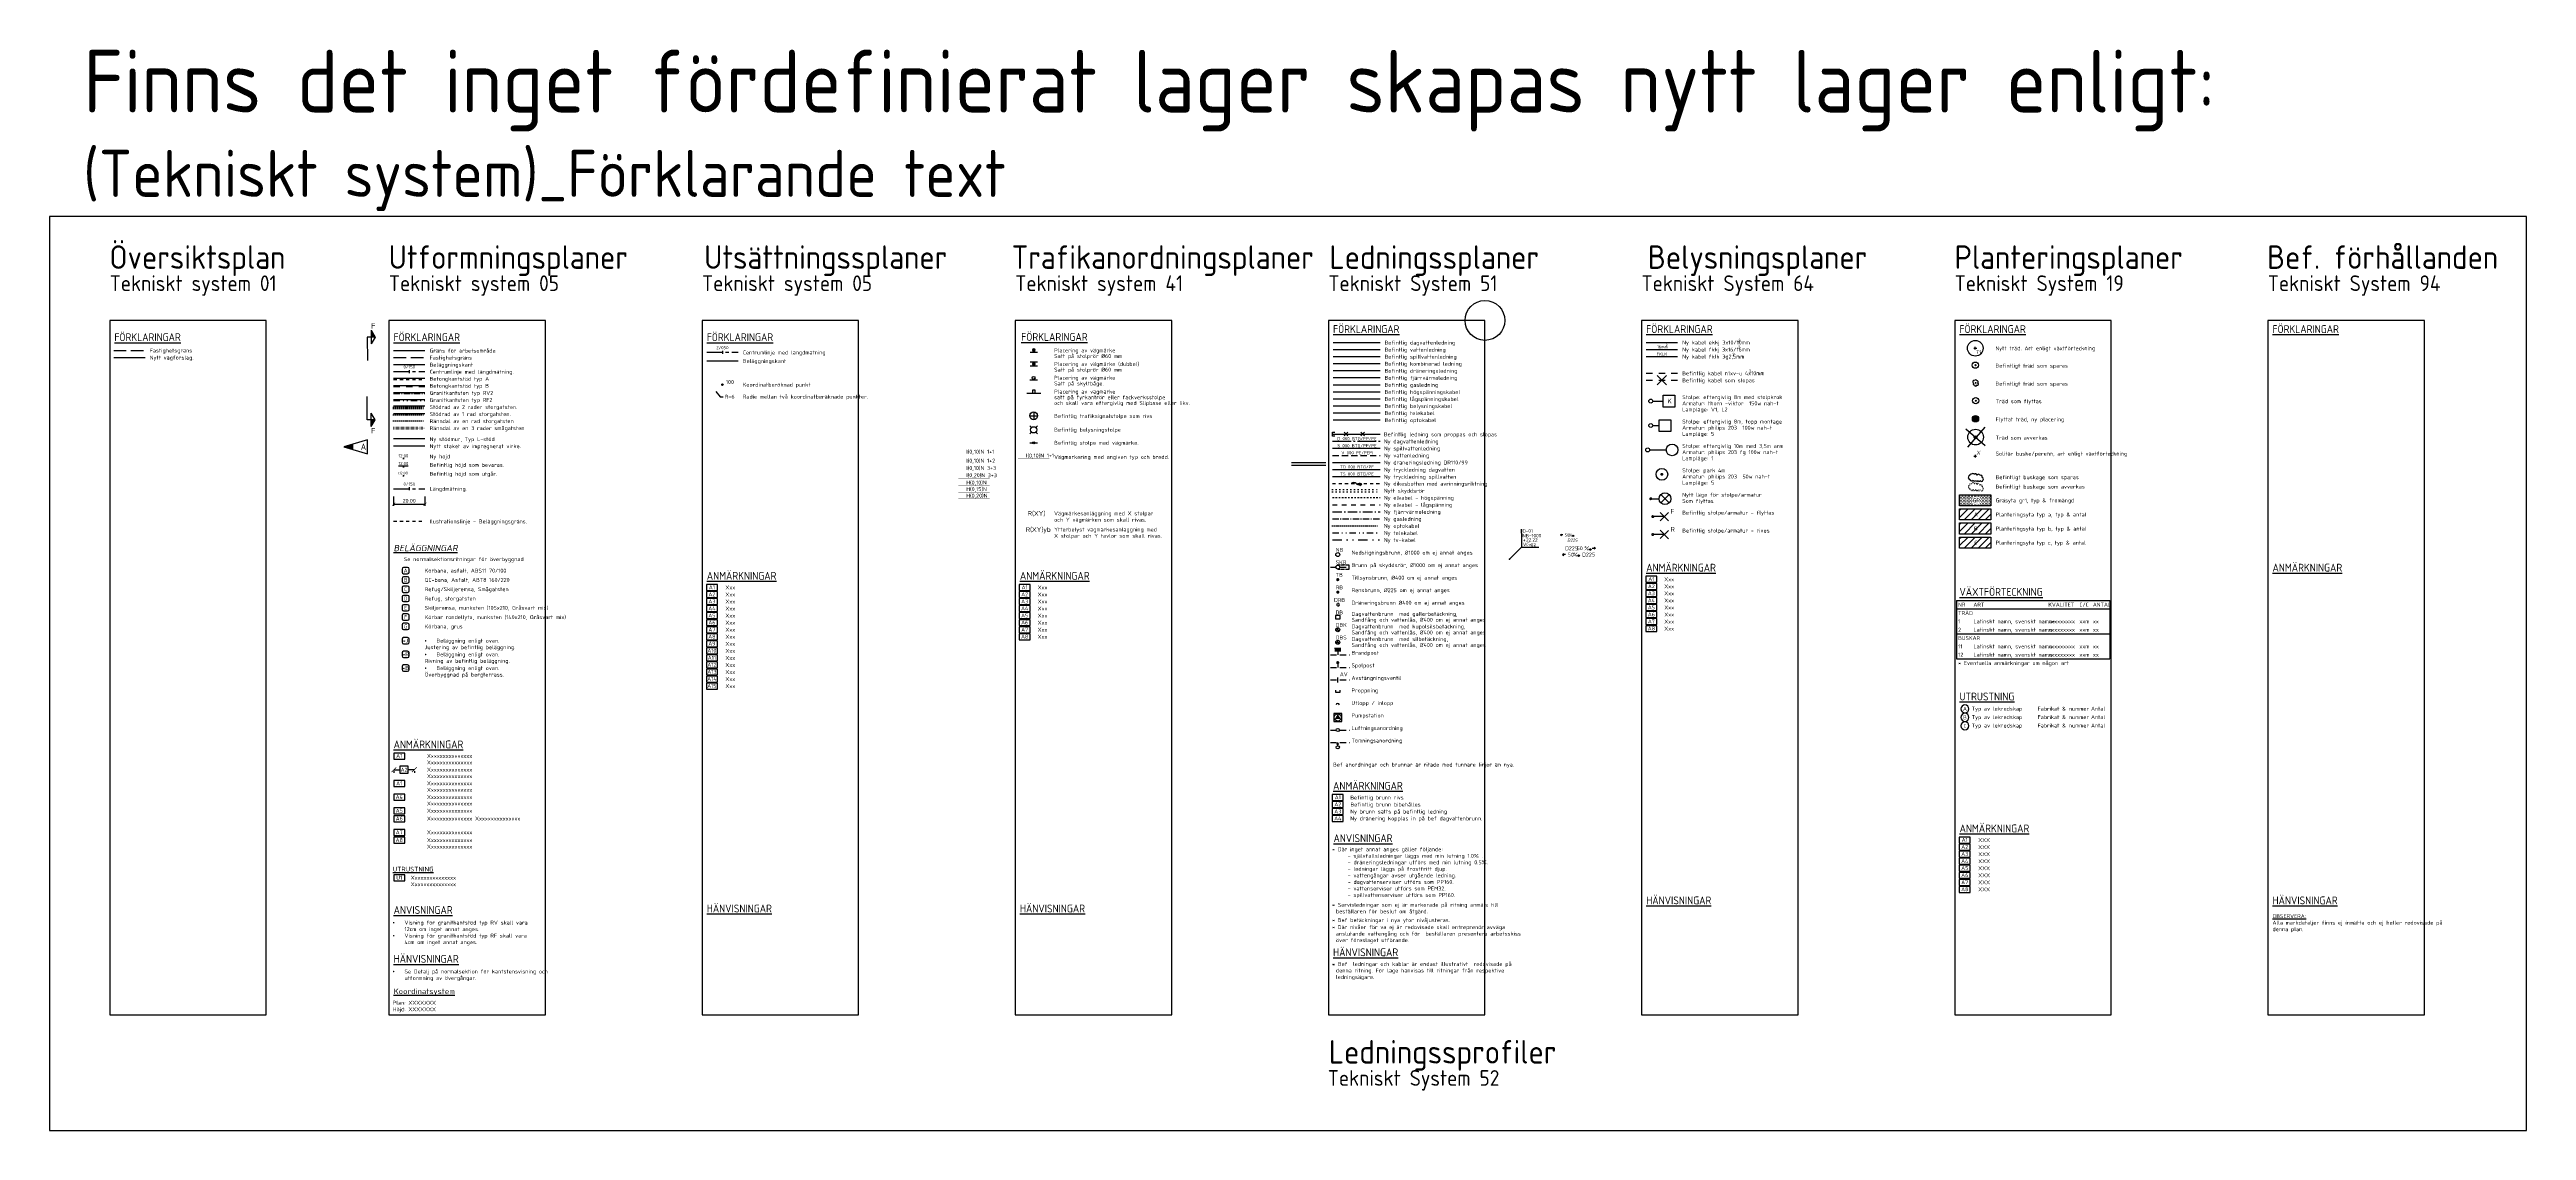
# Model space of a CAD drawing. Header units: metres. Extents: x -12 to 120691, y -61 to 6149382.
# Drawn here: x 1163 to 2745, y -61 to 629 of the extents above; entities that cross this region are included whole.
import ezdxf
from ezdxf.enums import TextEntityAlignment as Align

# ---------------------------------------------------------------- set-up
doc = ezdxf.new("R2010")
doc.units = ezdxf.units.M
for name, pattern in [('1_1', [2, 1, -1]), ('1_2', [6, 2, -4]), ('3_3', [12, 6, -6]), ('AA_CENTER_4', [6.5, 4, -1, 0.5, -1]), ('AA_CENTER_6', [9.75, 6, -1.5, 0.75, -1.5]), ('AA_DASHED_1', [2, 1, -1]), ('AA_DASHED_2', [4, 2, -2]), ('AA_DASHED_3', [6, 3, -3]), ('AA_DASHED_4', [8, 4, -4]), ('AA_DIVIDE_4', [11, 4, -2, 0.5, -2, 0.5, -2]), ('AA_DIVIDE_6', [16.5, 6, -3, 0.75, -3, 0.75, -3]), ('AA_DOT_1', [0.8, 0.2, -0.6]), ('AA_DOT_2', [1.25, 0.25, -1]), ('AA_DOT_3', [2.35, 0.35, -2]), ('AA_HIDDEN_8', [11, 8, -3]), ('BH90-PMB-DV', [16, 12, -1.5, 1, -1.5]), ('BH90-PMB-SPV', [16, 8, 8]), ('BH90-PMB-V', [6, 4, -2]), ('CENTER', [16, 10, -2, 2, -2])]:
    doc.linetypes.add(name, pattern=pattern)
doc.layers.get('0').update_dxf_attribs({"linetype": 'CONTINUOUS'})
doc.layers.get('DEFPOINTS').update_dxf_attribs({"color": 5, "linetype": 'CONTINUOUS'})
for name, color, linetype in [('01_txt', 1, 'CONTINUOUS'), ('02_dib', 1, 'AA_DASHED_2'), ('05_anm', 1, 'CONTINUOUS'), ('05_b-zniv', 4, 'CONTINUOUS'), ('05_beg', 4, 'AA_DASHED_2'), ('05_k-smg', 3, 'AA_DOT_1'), ('05_k-stg', 7, 'AA_DOT_2'), ('05_kbp', 1, 'CONTINUOUS'), ('05_kbtg-A', 1, 'AA_DASHED_2'), ('05_kbtg-B', 1, 'AA_DASHED_4'), ('05_kgrf2', 1, 'AA_DIVIDE_4'), ('05_kgrv2', 1, 'AA_CENTER_4'), ('05_mått', 4, 'CONTINUOUS'), ('05_p_zniv', 1, 'CONTINUOUS'), ('05_radier', 4, 'CONTINUOUS'), ('05_rinnpil', 3, 'CONTINUOUS'), ('05_sektion', 7, 'CONTINUOUS'), ('05_staket', 7, 'STK1_LINE'), ('05_stödmur', 7, 'smur'), ('05_T', 5, 'CONTINUOUS'), ('05_txt', 1, 'CONTINUOUS'), ('05_utr', 4, 'CONTINUOUS'), ('05_Öb-typ', 1, 'CONTINUOUS'), ('19_anmärk', 1, 'CONTINUOUS'), ('19_BEF', 9, 'CONTINUOUS'), ('19_buskar', 3, 'CONTINUOUS'), ('19_gr-yta', 4, 'CONTINUOUS'), ('19_PL-YTA-A', 9, 'CONTINUOUS'), ('19_PL-YTA-B', 4, 'CONTINUOUS'), ('19_PL-YTA-C', 1, 'CONTINUOUS'), ('19_riv-buskar', 4, 'AA_DOT_1'), ('19_T', 1, 'CONTINUOUS'), ('19_TRAD', 3, 'CONTINUOUS'), ('19_träd', 3, 'CONTINUOUS'), ('19_txt', 1, 'CONTINUOUS'), ('19_utr', 3, 'CONTINUOUS'), ('41_1+1(01)', 9, '1_1'), ('41_1+2(01)', 9, '1_2'), ('41_3+3(01)', 9, '3_3'), ('41_3+3(02)', 9, '3_3'), ('41_anm', 1, 'CONTINUOUS'), ('41_b_stolpe', 9, 'CONTINUOUS'), ('41_b_tsignal', 9, 'CONTINUOUS'), ('41_H(01)', 9, 'CONTINUOUS'), ('41_H(015)', 9, 'CONTINUOUS'), ('41_H(02)', 9, 'CONTINUOUS'), ('41_stolpe', 4, 'CONTINUOUS'), ('41_txt', 1, 'CONTINUOUS'), ('51_anm', 1, 'CONTINUOUS'), ('51_B-ledn-BEL', 1, 'BBEL'), ('51_B-ledn-D', 83, 'BDAG'), ('51_B-ledn-DR1', 83, 'DRANERINGSLEDN_1'), ('51_B-ledn-EL-HOG', 1, 'BHSP'), ('51_B-ledn-EL-LAG', 1, 'BLSP'), ('51_B-ledn-FV', 1, 'BFV'), ('51_B-ledn-GAS', 1, 'BGAS'), ('51_B-ledn-K', 23, 'BSPILL'), ('51_B-ledn-OPTO', 1, 'BOPTO'), ('51_B-ledn-S', 243, 'BSPILL'), ('51_B-ledn-TELE', 1, 'BTELE'), ('51_B-ledn-V', 173, 'BV'), ('51_b_dim', 4, 'CONTINUOUS'), ('51_br_txt', 1, 'CONTINUOUS'), ('51_ledn-DR2', 80, 'DRAN2'), ('51_ledn-FV', 7, 'AA_CENTER_6'), ('51_ledn-GAS', 7, 'AA_CENTER_4'), ('51_ledn-OPTO', 7, 'AA_DOT_2'), ('51_ledn-SKYDD', 7, 'AA_DOT_3'), ('51_ledn-TV', 7, 'AA_DIVIDE_6'), ('51_slopas', 7, 'CONTINUOUS'), ('51_txt', 1, 'CONTINUOUS'), ('51_txt_dim', 1, 'CONTINUOUS'), ('51_txt_lut', 2, 'CONTINUOUS'), ('64_anmärkning', 1, 'CONTINUOUS'), ('64_armatur', 3, 'CONTINUOUS'), ('64_b_kabel', 1, 'AA_DASHED_4'), ('64_b_kabel_riv', 7, 'CONTINUOUS'), ('64_kabel', 6, 'CONTINUOUS'), ('64_txt', 1, 'CONTINUOUS'), ('93_ent', 6, 'PLUS_1'), ('93_fast', 7, 'AA_HIDDEN_8'), ('94_txt', 1, 'CONTINUOUS'), ('H_BR_NR', 5, 'CONTINUOUS'), ('M-311', 4, 'CENTER'), ('M-312A', 3, 'CONTINUOUS'), ('M-322B', 3, 'CONTINUOUS'), ('M-410A', 7, 'CONTINUOUS'), ('M-410B', 7, 'CONTINUOUS'), ('M-410C', 7, 'CONTINUOUS'), ('M-410D', 7, 'CONTINUOUS'), ('M-410E', 80, 'CONTINUOUS'), ('M-410F', 80, 'CONTINUOUS'), ('M-410H', 7, 'CONTINUOUS'), ('M-411', 240, 'BH90-PMB-SPV'), ('M-411tr', 240, 'BH90_VA_S_TR_PROJ'), ('M-412', 80, 'BH90-PMB-DV'), ('M-412tr', 80, 'BH90_VA_D_TR_PROJ'), ('M-413', 80, 'DRAN1'), ('M-414', 170, 'BH90-PMB-V'), ('M-414B', 3, 'CONTINUOUS'), ('M-423B', 3, 'CONTINUOUS'), ('M-423D', 170, 'CONTINUOUS'), ('M-423H', 170, 'CONTINUOUS'), ('M-423I', 170, 'CONTINUOUS'), ('M-423J', 170, 'CONTINUOUS'), ('M-432', 1, 'CONTINUOUS'), ('M-712D', 7, 'AA_DASHED_1'), ('M-712F', 7, 'AA_DASHED_3'), ('M-752', 7, 'AA_DIVIDE_4'), ('NRTEXT', 2, 'CONTINUOUS'), ('REV-A', 6, 'CONTINUOUS')]:
    doc.layers.add(name, color=color, linetype=linetype)
doc.styles.add('ISO', font='iso.shx')
doc.linetypes.add('BBEL', pattern='A,10,-2,["Eb",ISO,S=2,R=0,X=-1,Y=-1],-2.1', length=14.1)
doc.linetypes.add('BDAG', pattern='A,5,-1.5,1,-1.5,5,["/",ISO,S=2,R=0,X=-1,Y=-1],5,-1.5,1,-1.5,5', length=28)
doc.linetypes.add('BFV', pattern='A,10,-2,["FV",ISO,S=2,R=0,X=-1,Y=-1],-2.5', length=14.5)
doc.linetypes.add('BGAS', pattern='A,10,-2,["G",ISO,S=2,R=0,X=-1,Y=-1],-1.2', length=13.2)
doc.linetypes.add('BH90_VA_D_TR_PROJ', pattern='A,6,-1.5,1,-1.5,5,[1,VV.SHX,S=1,R=0,X=2,Y=0],0.01,[1,VV.SHX,S=0.95,R=0,X=2,Y=0],0.01,[1,VV.SHX,S=0.9,R=0,X=2,Y=0],0.01,[1,VV.SHX,S=0.8,R=0,X=2,Y=0],0.01,[1,VV.SHX,S=0.7,R=0,X=2,Y=0],0.01,[1,VV.SHX,S=0.6,R=0,X=2,Y=0],1', length=16.05)
doc.linetypes.add('BH90_VA_S_TR_PROJ', pattern='A,15,[1,VV.SHX,S=1,R=0,X=0,Y=0],0.01,[1,VV.SHX,S=0.9,R=0,X=0,Y=0],0.01,[1,VV.SHX,S=0.8,R=0,X=0,Y=0],0.01,[1,VV.SHX,S=0.7,R=0,X=0,Y=0],0.01,[1,VV.SHX,S=0.6,R=0,X=0,Y=0]', length=15.04)
doc.linetypes.add('BHSP', pattern='A,10,-2,["Eh",ISO,S=2,R=0,X=-1,Y=-1],-2.1', length=14.1)
doc.linetypes.add('BLSP', pattern='A,10,-2,["El",ISO,S=2,R=0,X=-1,Y=-1],-1.5', length=13.5)
doc.linetypes.add('BOPTO', pattern='A,10,-2,["To",ISO,S=2,R=0,X=-1,Y=-1],-2.3', length=14.3)
doc.linetypes.add('BSPILL', pattern='A,10,["/",ISO,S=2,R=0,X=-1,Y=-1],20', length=30)
doc.linetypes.add('BTELE', pattern='A,10,-2,["Te",ISO,S=2,R=0,X=-1,Y=-1],-2.3', length=14.3)
doc.linetypes.add('BV', pattern='A,3,-2,3,["/",ISO,S=2,R=0,X=-1,Y=-1],3,-2,6,-2,3', length=24)
doc.linetypes.add('DRAN1', pattern='A,6,0,["/",ISO,S=1.4,R=80,X=0,Y=0],-3', length=9)
doc.linetypes.add('DRAN2', pattern='A,6,0,["/",ISO,S=1.4,R=170,X=0,Y=0],-3', length=9)
doc.linetypes.add('DRANERINGSLEDN_1', pattern='A,6,0,["/",ISO,S=1.4,R=80,X=0,Y=0],-3', length=9)
doc.linetypes.add('PLUS_1', pattern='A,10,-2,["+",ISO,S=5,R=0,X=-1,Y=-2.5],-2.15', length=14.15)
doc.linetypes.add('smur', pattern='A,5,["/",ISO,S=2.5,R=0,X=-0.7,Y=0],0,["\\",ISO,S=2.5,R=0,X=0.7,Y=0],5', length=10)
doc.linetypes.add('STK1_LINE', pattern='A,10,0,["//",ISO,S=1.5,R=0,X=-1,Y=-0.75]', length=10)
doc.dimstyles.new('Anmärkning$0', dxfattribs={"dimtxt": 2.5, "dimasz": 3, "dimexe": 2, "dimexo": 5, "dimgap": -1, "dimtad": 0, "dimtoh": 1, "dimzin": 0, "dimdsep": 46, "dimtxsty": 'ISO', "dimblk": 'ARCHTICK', "dimcen": 1.5, "dimazin": 0, "dimtfac": 1, "dimtix": 1, "dimtmove": 0, "dimatfit": 3, "dimfxl": 1, "dimtolj": 1, "dimtzin": 0, "dimarcsym": 0})
doc.dimstyles.new('BH90$0', dxfattribs={"dimtxt": 2.5, "dimasz": 2, "dimexe": 1, "dimexo": 5, "dimgap": 1, "dimtad": 1, "dimzin": 0, "dimdsep": 46, "dimtxsty": 'ISO', "dimblk1": 'ARCHTICK', "dimblk2": 'ARCHTICK', "dimsah": 1, "dimcen": 1.5, "dimadec": 0, "dimazin": 0, "dimtfac": 1, "dimtix": 1, "dimtmove": 0, "dimatfit": 3, "dimfxl": 1, "dimtolj": 1, "dimtzin": 0, "dimarcsym": 0})
doc.dimstyles.new('BH90$7', dxfattribs={"dimtxt": 2.5, "dimasz": 2, "dimexe": 1.5, "dimexo": 5, "dimgap": 1, "dimtad": 1, "dimzin": 0, "dimdsep": 46, "dimtxsty": 'ISO', "dimblk1": 'OPEN90', "dimblk2": 'OPEN90', "dimsah": 1, "dimcen": 4, "dimadec": 0, "dimazin": 0, "dimtfac": 1, "dimtix": 1, "dimtmove": 0, "dimatfit": 3, "dimfxl": 1, "dimtolj": 1, "dimtzin": 0, "dimarcsym": 0})
pattern_1 = [(45, (0.1497, -67.7623), (-2.245064, 2.245064), [])]

# ---------------------------------------------------------------- blocks, each defined once
blk = doc.blocks.new('_VV-1S')
blk.add_line((4.5, -1.2), (-4.5, -1.2))
at = {"flags": 128}
blk.add_lwpolyline([(-0.9, -0.9), (0.9, -0.9), (0.9, 0.9), (-0.9, 0.9)], close=True, dxfattribs=at)
blk = doc.blocks.new('_TS-2')
blk.add_line((-2.4, -1.2), (2.4, -1.2))
blk.add_circle((0, 0), 0.9)
blk = doc.blocks.new('SYM9')
for p, q in [((-0.28, 0.28), (-0.5, 0.5)), ((0.28, 0.28), (0.5, 0.5)), ((-0.28, -0.28), (-0.5, -0.5)), ((0.28, -0.28), (0.5, -0.5))]:
    blk.add_line(p, q)
blk.add_circle((0, 0), 0.4)
blk = doc.blocks.new('SYM32')
blk.add_line((-0.5, 0), (0.5, 0))
blk.add_circle((0, 0), 0.13)
blk = doc.blocks.new('SYM53')
for p, q in [((-0.5, 0), (0.5, 0)), ((0, 0.5), (0, -0.5))]:
    blk.add_line(p, q)
blk.add_circle((0, 0), 0.5)
blk = doc.blocks.new('VM_2')
h = blk.add_hatch(color=256)
edge = h.paths.add_edge_path()
edge.add_arc((0, 0), 0.9, 180, 360)
edge.add_arc((0, 0), 0.9, 360, 540)
for p, q in [((2.4, 1.2), (-2.4, 1.2)), ((-2.4, -1.2), (2.4, -1.2))]:
    blk.add_line(p, q)
blk.add_lwpolyline([(-0.9, 0, 1), (0.9, 0, 1)], format="xyb", close=True)
blk = doc.blocks.new('_TS-1')
h = blk.add_hatch(color=256)
edge = h.paths.add_edge_path()
edge.add_arc((0, 0), 0.9, 180, 360)
edge.add_arc((0, 0), 0.9, 360, 540)
blk.add_line((-2.4, -1.2), (2.4, -1.2))
blk.add_lwpolyline([(-0.9, 0, 1), (0.9, 0, 1)], format="xyb", close=True)
blk = doc.blocks.new('_MSECT')
at = {"color": 3}
blk.add_line((1, 0), (-1, 0), dxfattribs=at)
at = {"style": 'ISO'}
blk.add_attdef('S', text='', height=2, rotation=270, dxfattribs=at).set_placement((2, 0), align=Align.CENTER)
blk = doc.blocks.new('_ANM')
at = {"color": 0}
blk.add_lwpolyline([(-3.5, -2), (3.5, -2), (3.5, 1.8), (-3.5, 1.8)], close=True, dxfattribs=at)
at = {"color": 4, "style": 'ISO'}
blk.add_attdef('ANM', text='', height=2.5, dxfattribs=at).set_placement((0, 0), align=Align.MIDDLE_CENTER)
blk = doc.blocks.new('_SLLEDN')
at = {"linetype": 'Continuous'}
for p, q in [((1.18, -1.18), (-1.18, 1.18)), ((-1.18, -1.18), (1.18, 1.18))]:
    blk.add_line(p, q, dxfattribs=at)
blk = doc.blocks.new('_16')
at = {"style": 'ISO'}
for s, height, p in [('16mm', 1, (0, 0)), ('2', 0.75, (2.82, 0.73))]:
    blk.add_text(s, height=height, dxfattribs=at).set_placement(p)
blk = doc.blocks.new('_BEL-ESV1')
for p, q in [((-3.8, -8), (3.7, -8)), ((-3.8, -15.5), (-3.8, -8)), ((3.7, -15.5), (-3.8, -15.5)), ((0, -1.2), (0, -8)), ((3.7, -8), (3.7, -15.5))]:
    blk.add_line(p, q)
blk.add_circle((0, 0), 1.25)
blk = doc.blocks.new('_BEL-ESV2')
for p, q in [((-3.8, -12.8), (-3.8, -5.3)), ((-3.8, -5.3), (3.7, -5.3)), ((3.7, -12.8), (-3.8, -12.8)), ((0, -1.2), (0, -5.3)), ((3.7, -5.3), (3.7, -12.8))]:
    blk.add_line(p, q)
blk.add_circle((0, 0), 1.25)
blk = doc.blocks.new('_BEL-GC')
at = {"const_width": 1, "flags": 128}
blk.add_lwpolyline([(-0.4, -0.2, 1), (0.4, 0.2, 1)], format="xyb", close=True, dxfattribs=at)
blk.add_circle((0, 0), 3.75)
blk = doc.blocks.new('_BEL-ESV')
blk.add_line((0, -1.2), (0, -11.9))
for centre, radius in [((0, 0), 1.25), ((0, -15.6), 3.75)]:
    blk.add_circle(centre, radius)
blk = doc.blocks.new('_BEL-T')
for p, q in [((7.4, 0), (0.5, 0)), ((10.1, 2.6), (4.7, -2.6)), ((4.8, 2.7), (10, -2.7))]:
    blk.add_line(p, q)
at = {"const_width": 1, "flags": 128}
blk.add_lwpolyline([(0.2, -0.4, 1), (-0.2, 0.4, 1)], format="xyb", close=True, dxfattribs=at)
blk = doc.blocks.new('_BEL-B2')
for p, q in [((0, 0), (5.3, 0)), ((11.7, -2.7), (6.4, 2.7)), ((11.7, 2.7), (6.4, -2.7))]:
    blk.add_line(p, q)
at = {"const_width": 1, "flags": 128}
blk.add_lwpolyline([(0.2, -0.4, 1), (-0.2, 0.4, 1)], format="xyb", close=True, dxfattribs=at)
blk.add_circle((9.1, 0), 3.75)
blk = doc.blocks.new('PB')
blk.add_circle((0, 0), 0.484)
at = {"style": 'ISO'}
for tag, p in [('NR', (1.2, 0.4)), ('Z', (1.2, -2.3))]:
    blk.add_attdef(tag, p, '', height=2, dxfattribs=at)
blk = doc.blocks.new('BH90902f')
at = {"const_width": 1}
blk.add_lwpolyline([(-0.5, 0, 1), (0.5, 0, 1)], format="xyb", close=True, dxfattribs=at)
at = {"color": 1, "style": 'ISO', "flags": 8}
blk.add_attdef('TB', (-1.3, 1.8), '', height=2.5, dxfattribs=at)
blk = doc.blocks.new('BH90904f')
at = {"const_width": 1}
blk.add_lwpolyline([(-0.5, 0, 1), (0.5, 0, 1)], format="xyb", close=True, dxfattribs=at)
at = {"color": 1, "style": 'ISO', "flags": 8}
blk.add_attdef('RB', (-1.3, 1.8), '', height=2.5, dxfattribs=at)
blk = doc.blocks.new('BH90905f')
for p, q in [((1.5, 1), (-1.5, 1)), ((-1.5, 1), (-1.5, -1)), ((1.5, -1), (1.5, 1)), ((-1.5, -1), (1.5, -1))]:
    blk.add_line(p, q)
at = {"color": 1, "style": 'ISO', "flags": 8}
blk.add_attdef('DB1', (-1.4, 1.8), '', height=2.5, dxfattribs=at)
blk = doc.blocks.new('BH90908f')
at = {"color": 1}
for q in [(-1.1, -0.6), (0, 1.2), (1.1, -0.6)]:
    blk.add_line((0, 0), q, dxfattribs=at)
blk.add_circle((0, 0), 1.25)
at = {"color": 1, "style": 'ISO', "flags": 8}
blk.add_attdef('DB', (-1.3, 1.8), '', height=2.5, dxfattribs=at)
blk = doc.blocks.new('BH90922f')
for points in [[(1.25, 1.5), (1.25, 0), (-1.25, 0)], [(-1.25, 0), (-1.25, 1.5)]]:
    blk.add_lwpolyline(points)
blk = doc.blocks.new('BH90923f')
blk.add_arc((0, -1), 1, 0, 180)
blk = doc.blocks.new('BH90901f')
blk.add_circle((0, 0), 1.25)
at = {"color": 1, "style": 'ISO', "flags": 8}
blk.add_attdef('NB', (-1.3, 1.8), '', height=2.5, dxfattribs=at)
blk = doc.blocks.new('BH90917f')
for p, q in [((2, 0), (0, 0)), ((4, -2), (4, 2))]:
    blk.add_line(p, q)
for points in [[(2, 2), (2, -2), (4, 2), (4, -2)], [(4, 2), (4, 2), (4, -2)]]:
    blk.add_solid(points)
blk = doc.blocks.new('BH90903f')
at = {"const_width": 1}
blk.add_lwpolyline([(0, 0.5, 0.414214), (-0.5, 0, 0.414214), (0, -0.5, 0.414214)], format="xyb", dxfattribs=at)
blk.add_arc((0, 0), 1, 270, 90)
at = {"color": 1, "style": 'ISO', "flags": 8}
blk.add_attdef('DRB', (-2.4, 1.8), '', height=2.5, dxfattribs=at)
blk = doc.blocks.new('BH90918f')
blk.add_line((2, 0), (0, 0))
at = {"const_width": 1}
blk.add_lwpolyline([(3, 0.5, 1), (3, -0.5, 1)], format="xyb", close=True, dxfattribs=at)
blk = doc.blocks.new('BH90920f')
blk.add_lwpolyline([(1, 0, 0, 0, 0), (2, 0, 2, 0, 0), (4, 0, 0, 0, 0)], format="xyseb")
blk.add_circle((0, 0), 1)
blk = doc.blocks.new('BH90921f')
blk.add_line((2, 0), (0, 0))
blk.add_lwpolyline([(1, 0.75), (1, -0.75)])
blk.add_circle((3, 0), 1)
blk = doc.blocks.new('BH90924f')
at = {"color": 1}
for p, q in [((-1.25, 0), (-1.25, -1.25)), ((1.25, -1.25), (1.25, 0)), ((-1.25, -1.75), (-1.25, -4.25)), ((-1.25, -5), (-1.25, -7.25)), ((-1.25, -7.25), (1.25, -7.25)), ((1.25, -4.25), (1.25, -1.75)), ((1.25, -7.25), (1.25, -5))]:
    blk.add_line(p, q, dxfattribs=at)
blk.add_circle((0, 0), 1.25)
at = {"color": 1, "style": 'ISO', "flags": 8}
blk.add_attdef('NB', (1.8, 1.3), '', height=2.5, rotation=270, dxfattribs=at)
blk = doc.blocks.new('BH90925f')
blk.add_lwpolyline([(-2.5, -2.5), (2.5, -2.5), (2.5, 2.5), (-2.5, 2.5)], close=True)
blk.add_lwpolyline([(0, 2.25, 0, 3.82, 0), (0, -1, 3.82, 3.82, 0)], format="xyseb")
at = {"color": 1}
blk.add_circle((0, 0), 2.25, dxfattribs=at)
blk = doc.blocks.new('BH90919f')
blk.add_line((1.5, 0), (-1.5, 0))
at = {"color": 1, "style": 'ISO', "flags": 8}
blk.add_attdef('AV', (-2.4, 1.4), '', height=2.5, dxfattribs=at)
blk = doc.blocks.new('_BR_T')
at = {"layer": '51_br_txt', "flags": 128}
blk.add_lwpolyline([(7.6, 16.6), (7.6, 7.6), (18.7, 7.6)], dxfattribs=at)
at = {"layer": 'H_BR_NR'}
blk.add_line((7.6, 16.6), (7.6, 19.2), dxfattribs=at)
at = {"layer": '51_br_txt', "style": 'ISO'}
blk.add_text('+', height=2.64, dxfattribs=at).set_placement((8.4, 10.9))
for tag, p in [('BR-TYP', (8.2, 13.9)), ('GNIV', (10.5, 11.1))]:
    blk.add_attdef(tag, p, '', height=2.2, dxfattribs=at)
at = {"layer": 'H_BR_NR', "style": 'ISO'}
blk.add_attdef('BR-NR', (8.2, 16.9), '', height=2.2, dxfattribs=at)
blk = doc.blocks.new('_VG')
blk.add_point((0, 0))
at = {"style": 'ISO'}
for tag, p in [('TE', (4.7, 2.6)), ('VG', (9.6, 2.6))]:
    blk.add_attdef(tag, p, '', height=2.2, dxfattribs=at)
blk = doc.blocks.new('_LUT-V')
for p, q in [((-8.7, 1.8), (-7.8, 2.4)), ((-8.7, 1.8), (-7.8, 1.1)), ((-6.7, 1.8), (-8.7, 1.8))]:
    blk.add_line(p, q)
blk.add_circle((2, 1), 0.498)
at = {"style": 'ISO'}
blk.add_text('%', height=2.5, dxfattribs=at).set_placement((-1.8, 0.5))
blk.add_attdef('LU', text='', height=2.5, dxfattribs=at).set_placement((-2.9, -0.3), align=Align.BOTTOM_RIGHT)
blk = doc.blocks.new('_LUT-H')
for p, q in [((3.7, 1.6), (5.8, 1.6)), ((5.8, 1.6), (4.8, 2.2)), ((5.8, 1.6), (4.8, 1))]:
    blk.add_line(p, q)
blk.add_circle((2.4, 0.8), 0.498)
at = {"style": 'ISO'}
blk.add_text('%', height=2.5, dxfattribs=at).set_placement((-1.4, 0.3))
blk.add_attdef('LU', text='', height=2.5, dxfattribs=at).set_placement((-2.3, -0.4), align=Align.BOTTOM_RIGHT)
blk = doc.blocks.new('_zniv')
at = {"color": 0}
for p, q in [((-0.4, 0), (0.4, 0)), ((0, 0.4), (0, -0.4))]:
    blk.add_line(p, q, dxfattribs=at)
at = {"color": 4, "style": 'ISO'}
blk.add_attdef('ZNIV', text='', height=2, dxfattribs=at).set_placement((0, 0), align=Align.BOTTOM_CENTER)
blk = doc.blocks.new('_ARCHTICK')
at = {"color": 0, "linetype": 'ByBlock', "const_width": 0.15}
blk.add_lwpolyline([(-0.5, -0.5), (0.5, 0.5)], dxfattribs=at)
blk = doc.blocks.new('*D41')
at = {"layer": '05_anm', "color": 0, "lineweight": -2}
for p, q in [((1383.3, 169.7), (1387.2, 169.7)), ((1383.3, 168.8), (1383.3, 167.7)), ((1392.5, 171.9), (1387.2, 171.9)), ((1387.2, 171.9), (1387.2, 167.4)), ((1387.2, 167.4), (1392.5, 167.4)), ((1392.5, 167.4), (1392.5, 171.9)), ((1396.4, 169.7), (1392.5, 169.7)), ((1396.4, 168.8), (1396.4, 167.7))]:
    blk.add_line(p, q, dxfattribs=at)
at = {"layer": 'DEFPOINTS', "color": 0}
for p in [(1383.3, 173.8), (1396.4, 173.8), (1396.4, 169.7)]:
    blk.add_point(p, dxfattribs=at)
at = {"layer": '05_anm', "color": 0, "lineweight": -2, "xscale": 3, "yscale": 3, "zscale": 3, "rotation": 180}
blk.add_blockref('_ARCHTICK', (1383.3, 169.7), dxfattribs=at)
at = {"layer": '05_anm', "color": 0, "lineweight": -2, "xscale": 3, "yscale": 3, "zscale": 3}
blk.add_blockref('_ARCHTICK', (1396.4, 169.7), dxfattribs=at)
at = {"layer": '05_anm', "color": 0, "insert": (1389.8, 169.7), "char_height": 2.5, "attachment_point": 5, "style": 'ISO'}
blk.add_mtext('\\A1;{\\Fiso;A2}', dxfattribs=at)
blk = doc.blocks.new('*D42')
at = {"layer": '05_mått', "color": 0, "lineweight": -2}
for p, q in [((1383.1, 344.1), (1383.1, 338.2)), ((1383.1, 339.2), (1403.1, 339.2)), ((1403.1, 344.1), (1403.1, 338.2))]:
    blk.add_line(p, q, dxfattribs=at)
at = {"layer": 'DEFPOINTS', "color": 0}
for p in [(1383.1, 349.1), (1403.1, 349.1), (1403.1, 339.2)]:
    blk.add_point(p, dxfattribs=at)
at = {"layer": '05_mått', "color": 0, "lineweight": -2, "xscale": 2, "yscale": 2, "zscale": 2, "rotation": 180}
blk.add_blockref('_ARCHTICK', (1383.1, 339.2), dxfattribs=at)
at = {"layer": '05_mått', "color": 0, "lineweight": -2, "xscale": 2, "yscale": 2, "zscale": 2}
blk.add_blockref('_ARCHTICK', (1403.1, 339.2), dxfattribs=at)
at = {"layer": '05_mått', "color": 0, "insert": (1393.1, 341.4), "char_height": 2.5, "attachment_point": 5, "style": 'ISO'}
blk.add_mtext('\\A1;20.00', dxfattribs=at)
blk = doc.blocks.new('_Open90')
at = {"color": 0, "linetype": 'ByBlock', "lineweight": -2}
for p, q in [((0, 0), (-1, 0)), ((-0.5, 0.5), (0, 0)), ((0, 0), (-0.5, -0.5))]:
    blk.add_line(p, q, dxfattribs=at)
blk = doc.blocks.new('_OVERB')
for p, q in [((-2.3, 1), (-2.3, -1)), ((1.3, 2), (-1.3, 2)), ((2.3, -1), (2.3, 1)), ((-1.3, -2), (1.3, -2))]:
    blk.add_line(p, q)
for centre, start, end in [((-1.3, 1), 90, 180), ((1.3, 1), 0, 90), ((-1.3, -1), 180, 270), ((1.3, -1), 270, 0)]:
    blk.add_arc(centre, 1, start, end)
at = {"style": 'ISO'}
blk.add_attdef('NR', text='', height=2.5, dxfattribs=at).set_placement((0, 0), align=Align.MIDDLE_CENTER)
blk = doc.blocks.new('_snitt2')
for p, q in [((-4.3, 2.5), (0, 5)), ((-4.3, 2.5), (4.3, 2.5)), ((0, 5), (4.3, 2.5)), ((0, 5), (0, 0)), ((0, 0), (15, 0))]:
    blk.add_line(p, q)
blk.add_solid([(-4.3, 2.5), (0, 5), (0, 2.5)])
blk = doc.blocks.new('_PIL')
at = {"color": 0, "linetype": 'ByBlock'}
blk.add_lwpolyline([(3.5, -0.4), (2.1, 0.2), (2.3, -1.3)], close=True, dxfattribs=at)
for centre, radius, start, end in [((-1.6, -1.5), 2.21, 42.3638, 135.3479), ((1.5, 1.4), 2.06, 221.389, 288.1611)]:
    blk.add_arc(centre, radius, start, end, dxfattribs=at)
blk = doc.blocks.new('*U49')
at = {"color": 0, "linetype": 'ByBlock'}
for p, q in [((15, 4.5), (0, 0)), ((0, 0), (15, -4.5)), ((15, -4.5), (15, 4.5))]:
    blk.add_line(p, q, dxfattribs=at)
blk.add_solid([(0, 0), (0, 0), (6, 1.8), (6, -1.8)], dxfattribs=at)
at = {"color": 1, "linetype": 'ByBlock', "style": 'ISO'}
blk.add_attdef('REVNO', text='', height=4, dxfattribs=at).set_placement((12.5, 0), align=Align.MIDDLE)
at = {"color": 1, "linetype": 'ByBlock', "style": 'ISO', "flags": 1}
for tag, p in [('DWGNO', (17, 5.5)), ('DATE', (17, 0.5)), ('SIGN', (17, -9.5)), ('DESCRIPTION', (17, -4.5))]:
    blk.add_attdef(tag, p, '', height=4, dxfattribs=at)
blk = doc.blocks.new('_BUSKAGE')
blk.add_lwpolyline([(4.4, -0.1, 0.7808), (2.9, 1, 0.7808), (1.1, 1.4, 0.7808), (-0.6, 1.7, 0.7808), (-2.5, 1.7, 0.7808), (-3.6, 0.9, 0.7808), (-4.2, 0.2, 0.7808), (-4.1, -0.7, 0.7808), (-3.2, -1.4, 0.7808), (-1.4, -1.9, 0.7808), (0.2, -1.9, 0.7808), (1.8, -2.1, 0.7808), (3.1, -2.1, 0.7808), (4.8, -1.9, 0.7808), (4.8, -0.9, 0.7808), (4.4, -0.1, 0.7808)], format="xyb", close=True)
blk = doc.blocks.new('Befintligt träd')
for radius in [2, 0.347]:
    blk.add_circle((0, 0), radius)
blk = doc.blocks.new('Flyttat träd')
h = blk.add_hatch()
h.set_pattern_fill('ANSI31', color=256, scale=0.1, style=0)
h.set_pattern_definition([(45, (-492.00868, -446.62096), (-0.2245064, 0.2245064), [])])
h.paths.add_polyline_path([(-2, 0, 1), (2, 0, 1)])
h.paths.add_polyline_path([(0.3, 0, -1), (-0.3, 0, -1)], flags=16)
for radius in [2, 0.347]:
    blk.add_circle((0, 0), radius)
blk = doc.blocks.new('Träd som avverkas')
for p, q in [((-6.2, 5.4), (6.1, -5.4)), ((5.8, 6.4), (-5.2, -6.4))]:
    blk.add_line(p, q)
for radius in [5, 0.866]:
    blk.add_circle((0, 0), radius)
blk = doc.blocks.new('LÖVTRÄD', base_point=(2, 2))
blk.add_circle((2, 2), 0.08)
for centre, radius, start, end in [((1.712, 2.192), 0.222, 59.744, 239.744), ((1.712, 1.808), 0.179, 116.565, 296.565), ((2, 2.352), 0.208, 0, 180), ((2, 1.648), 0.208, 180, 0), ((2.288, 1.808), 0.222, 239.744, 59.744), ((2.288, 2.192), 0.179, 296.565, 116.565)]:
    blk.add_arc(centre, radius, start, end)
blk = doc.blocks.new('NR')
blk.add_circle((0, 2.6), 2.57)
at = {"layer": 'NRTEXT', "style": 'ISO'}
blk.add_attdef('NR', text='', height=2.5, dxfattribs=at).set_placement((0, 2.6), align=Align.MIDDLE_CENTER)
blk = doc.blocks.new('Nytt träd')
for p, q in [((-0.9, 0), (0.9, 0)), ((0, -0.9), (0, 0.9))]:
    blk.add_line(p, q)
blk.add_circle((0, 0), 5)
at = {"color": 3, "style": 'ISO', "oblique": 9}
blk.add_attdef('TRADSORT', (0, -3.8), '', height=2.5, dxfattribs=at)
blk = doc.blocks.new('Ny buske')
for p, q in [((-0.9, 0), (0.8, 0)), ((0, 0.8), (0, -0.9))]:
    blk.add_line(p, q)
at = {"color": 3, "style": 'ISO', "oblique": 9}
blk.add_attdef('SOLITÄR', (0.7, 0.9), '', height=2.5, dxfattribs=at)

msp = doc.modelspace()

# ---------------------------------------------------------------- hatches: boundary and pattern name
at = {"layer": '19_gr-yta'}
h = msp.add_hatch(dxfattribs=at)
h.set_pattern_fill('DOTS', color=256, scale=15, style=0)
h.set_pattern_definition([(0, (1163.5354, -94.30145), (0.46875, 0.9375), [0, -0.9375])])
h.paths.add_polyline_path([(2383.292, 338.185), (2383.292, 345.232), (2403.292, 345.232), (2403.292, 338.185)])
h.paths.add_polyline_path([(2390.998, 339.748), (2395.462, 339.748), (2395.462, 343.498), (2390.998, 343.498)], flags=24)
at = {"layer": '19_PL-YTA-A'}
h = msp.add_hatch(dxfattribs=at)
h.set_pattern_fill('ANSI31', color=256, style=0)
h.set_pattern_definition(pattern_1)
h.paths.add_polyline_path([(2383.292, 329.185), (2383.292, 336.232), (2403.292, 336.232), (2403.292, 329.185)])
h.paths.add_polyline_path([(2392.336, 330.834), (2395.014, 330.834), (2395.014, 334.584), (2392.336, 334.584)], flags=24)
at = {"layer": '19_PL-YTA-B'}
h = msp.add_hatch(dxfattribs=at)
h.set_pattern_fill('ANSI31', color=256, style=0)
h.set_pattern_definition(pattern_1)
h.paths.add_polyline_path([(2383.292, 320.185), (2383.292, 327.232), (2403.292, 327.232), (2403.292, 320.185)])
h.paths.add_polyline_path([(2392.336, 321.834), (2395.014, 321.834), (2395.014, 325.584), (2392.336, 325.584)], flags=24)
at = {"layer": '19_PL-YTA-C'}
h = msp.add_hatch(dxfattribs=at)
h.set_pattern_fill('ANSI31', color=256, angle=360, style=0)
h.set_pattern_definition([(45, (0.1497, -67.7623), (-2.245064, 2.245064), [])])
h.paths.add_polyline_path([(2383.292, 311.185), (2383.292, 318.232), (2403.292, 318.232), (2403.292, 311.185)])
h.paths.add_polyline_path([(2392.336, 312.834), (2395.014, 312.834), (2395.014, 316.584), (2392.336, 316.584)], flags=24)

# ---------------------------------------------------------------- linework, layer by layer
at = {"layer": '02_dib'}
msp.add_line((1982.733, 352.389), (2013.142, 352.389), dxfattribs=at)
at = {"layer": '05_beg'}
msp.add_line((1383.142, 328.309), (1403.142, 328.309), dxfattribs=at)
at = {"layer": '05_k-smg'}
for p, q in [((1383.142, 388.346), (1403.142, 388.346)), ((1383.142, 387.846), (1403.142, 387.846)), ((1383.142, 387.346), (1403.142, 387.346))]:
    msp.add_line(p, q, dxfattribs=at)
at = {"layer": '05_k-stg'}
for p, q in [((1383.142, 401.169), (1403.142, 401.169)), ((1383.142, 400.419), (1403.142, 400.419)), ((1383.142, 396.346), (1403.142, 396.346)), ((1383.142, 392.346), (1403.142, 392.346))]:
    msp.add_line(p, q, dxfattribs=at)
at = {"layer": '05_kbtg-A'}
msp.add_line((1383.142, 418.846), (1403.142, 418.846), dxfattribs=at)
at = {"layer": '05_kbtg-B'}
msp.add_line((1383.142, 414.346), (1403.142, 414.346), dxfattribs=at)
at = {"layer": '05_kgrf2'}
msp.add_line((1383.142, 405.346), (1403.142, 405.346), dxfattribs=at)
at = {"layer": '05_kgrv2'}
msp.add_line((1383.142, 409.846), (1403.142, 409.846), dxfattribs=at)
at = {"layer": '05_staket', "flags": 128}
msp.add_lwpolyline([(1383.142, 376.57), (1403.142, 376.57)], dxfattribs=at)
at = {"layer": '05_stödmur', "ltscale": 0.6}
msp.add_line((1383.142, 381.07), (1403.142, 381.07), dxfattribs=at)
at = {"layer": '19_txt'}
for p, q in [((2381.242, 277.667), (2381.242, 240.393)), ((2381.242, 277.667), (2479.139, 277.667)), ((2381.242, 272.342), (2479.139, 272.342)), ((2479.139, 277.667), (2479.139, 240.393)), ((2381.242, 256.367), (2479.139, 256.367)), ((2381.242, 240.393), (2479.139, 240.393))]:
    msp.add_line(p, q, dxfattribs=at)
for points in [[(2383.292, 338.185), (2383.292, 345.232), (2403.292, 345.232), (2403.292, 338.185)], [(2383.292, 329.185), (2383.292, 336.232), (2403.292, 336.232), (2403.292, 329.185)], [(2383.292, 320.185), (2383.292, 327.232), (2403.292, 327.232), (2403.292, 320.185)], [(2383.292, 311.185), (2383.292, 318.232), (2403.292, 318.232), (2403.292, 311.185)]]:
    msp.add_lwpolyline(points, close=True, dxfattribs=at)
at = {"layer": '41_1+1(01)', "const_width": 0.1}
for points in [[(1743.845, 370.621), (1763.845, 370.621)], [(1781.994, 368.169), (1801.994, 368.169)]]:
    msp.add_lwpolyline(points, dxfattribs=at)
at = {"layer": '41_1+2(01)', "const_width": 0.1}
msp.add_lwpolyline([(1743.845, 364.893), (1763.845, 364.893)], dxfattribs=at)
at = {"layer": '41_3+3(01)', "const_width": 0.1}
msp.add_lwpolyline([(1743.845, 360.205), (1763.845, 360.205)], dxfattribs=at)
at = {"layer": '41_3+3(02)', "const_width": 0.2}
msp.add_lwpolyline([(1743.845, 355.592), (1763.845, 355.592)], dxfattribs=at)
at = {"layer": '41_H(01)', "const_width": 0.1}
msp.add_lwpolyline([(1743.845, 350.904), (1763.845, 350.904)], dxfattribs=at)
at = {"layer": '41_H(015)', "const_width": 0.15}
msp.add_lwpolyline([(1743.845, 346.737), (1763.845, 346.737)], dxfattribs=at)
at = {"layer": '41_H(02)', "const_width": 0.2}
msp.add_lwpolyline([(1743.845, 342.569), (1763.845, 342.569)], dxfattribs=at)
at = {"layer": '51_B-ledn-BEL'}
msp.add_line((1983.142, 402.021), (2013.142, 402.021), dxfattribs=at)
at = {"layer": '51_B-ledn-D'}
msp.add_line((1983.142, 442.521), (2013.142, 442.521), dxfattribs=at)
at = {"layer": '51_B-ledn-DR1'}
msp.add_line((1983.142, 424.521), (2013.142, 424.521), dxfattribs=at)
at = {"layer": '51_B-ledn-EL-HOG'}
msp.add_line((1983.142, 411.021), (2013.142, 411.021), dxfattribs=at)
at = {"layer": '51_B-ledn-EL-LAG'}
msp.add_line((1983.142, 406.521), (2013.142, 406.521), dxfattribs=at)
at = {"layer": '51_B-ledn-FV'}
msp.add_line((1983.142, 420.021), (2013.142, 420.021), dxfattribs=at)
at = {"layer": '51_B-ledn-GAS'}
msp.add_line((1983.142, 415.521), (2013.142, 415.521), dxfattribs=at)
at = {"layer": '51_B-ledn-K'}
msp.add_line((1983.142, 429.021), (2013.142, 429.021), dxfattribs=at)
at = {"layer": '51_B-ledn-OPTO'}
msp.add_line((1983.142, 393.021), (2013.142, 393.021), dxfattribs=at)
at = {"layer": '51_B-ledn-S'}
msp.add_line((1983.142, 433.521), (2013.142, 433.521), dxfattribs=at)
at = {"layer": '51_B-ledn-TELE'}
msp.add_line((1983.142, 397.521), (2013.142, 397.521), dxfattribs=at)
at = {"layer": '51_B-ledn-V'}
msp.add_line((1983.142, 438.021), (2013.142, 438.021), dxfattribs=at)
at = {"layer": '51_br_txt', "flags": 128}
msp.add_lwpolyline([(2103.481, 311.813), (2095.86, 304.179)], dxfattribs=at)
at = {"layer": '51_ledn-DR2'}
msp.add_line((1956.692, 364.077), (1978.544, 364.077), dxfattribs=at)
at = {"layer": '51_ledn-FV'}
msp.add_line((1982.733, 334.389), (2013.142, 334.389), dxfattribs=at)
at = {"layer": '51_ledn-GAS'}
msp.add_line((1982.733, 329.889), (2013.142, 329.889), dxfattribs=at)
at = {"layer": '51_ledn-OPTO'}
msp.add_line((1982.733, 325.389), (2011.793, 325.389), dxfattribs=at)
at = {"layer": '51_ledn-SKYDD'}
for p, q in [((1982.733, 348.579), (2013.142, 348.579)), ((1982.733, 347.199), (2013.142, 347.199))]:
    msp.add_line(p, q, dxfattribs=at)
at = {"layer": '51_ledn-TV'}
msp.add_line((1982.733, 316.389), (2013.142, 316.389), dxfattribs=at)
at = {"layer": '51_slopas', "color": 1}
msp.add_line((1982.733, 383.961), (2013.142, 383.961), dxfattribs=at)
at = {"layer": '64_b_kabel'}
for p, q in [((2183.142, 422.875), (2203.142, 422.875)), ((2183.142, 418.375), (2203.142, 418.375))]:
    msp.add_line(p, q, dxfattribs=at)
at = {"layer": '64_kabel'}
for p, q in [((2183.142, 442.53), (2203.142, 442.53)), ((2183.142, 438.03), (2203.142, 438.03)), ((2183.142, 433.53), (2203.142, 433.53))]:
    msp.add_line(p, q, dxfattribs=at)
at = {"layer": '93_ent'}
msp.add_line((1383.142, 437.346), (1403.142, 437.346), dxfattribs=at)
at = {"layer": '93_fast'}
for p, q in [((1204.399, 437.4), (1224.399, 437.4)), ((1383.142, 432.846), (1403.142, 432.846))]:
    msp.add_line(p, q, dxfattribs=at)
at = {"layer": 'DEFPOINTS', "flags": 128}
for points in [[(1163.386, -60.587), (2745.322, -60.587), (2745.322, 522.797), (1163.386, 522.797)], [(1201.816, 456.521), (1201.816, 13.321), (1301.816, 13.321), (1301.816, 456.521)], [(1380.142, 456.521), (1380.142, 13.321), (1480.142, 13.321), (1480.142, 456.521)], [(1580.142, 456.521), (1580.142, 13.321), (1680.142, 13.321), (1680.142, 456.521)], [(1780.142, 456.521), (1780.142, 13.321), (1880.142, 13.321), (1880.142, 456.521)], [(1980.142, 13.321), (2080.142, 13.321), (2080.142, 456.521), (1980.142, 456.521)], [(2180.142, 456.521), (2180.142, 13.321), (2280.142, 13.321), (2280.142, 456.521)], [(2380.142, 456.521), (2380.142, 13.321), (2480.142, 13.321), (2480.142, 456.521)], [(2380.142, 456.521), (2380.142, 13.321), (2480.142, 13.321), (2480.142, 456.521)], [(2580.142, 456.521), (2580.142, 13.321), (2680.142, 13.321), (2680.142, 456.521)]]:
    msp.add_lwpolyline(points, close=True, dxfattribs=at)
at = {"layer": 'DEFPOINTS'}
msp.add_circle((2080.142, 456.521), 12.72, dxfattribs=at)
at = {"layer": 'M-311'}
for p, q in [((1583.142, 436.174), (1603.142, 436.174)), ((1383.142, 423.846), (1403.142, 423.846)), ((1383.142, 349.094), (1403.142, 349.094))]:
    msp.add_line(p, q, dxfattribs=at)
at = {"layer": 'M-312A'}
for p, q in [((1204.399, 432.9), (1224.399, 432.9)), ((1383.142, 428.346), (1403.142, 428.346)), ((1583.142, 430.713), (1603.142, 430.713)), ((1383.142, 419.596), (1403.142, 419.596)), ((1383.142, 415.096), (1403.142, 415.096)), ((1383.142, 410.596), (1403.142, 410.596)), ((1383.142, 406.096), (1403.142, 406.096)), ((1383.142, 401.919), (1403.142, 401.919)), ((1383.142, 397.096), (1403.142, 397.096))]:
    msp.add_line(p, q, dxfattribs=at)
at = {"layer": 'M-411'}
msp.add_line((1982.733, 374.889), (2013.142, 374.889), dxfattribs=at)
at = {"layer": 'M-411tr'}
msp.add_line((1982.733, 356.817), (2013.142, 356.817), dxfattribs=at)
at = {"layer": 'M-412'}
msp.add_line((1982.733, 379.389), (2013.142, 379.389), dxfattribs=at)
at = {"layer": 'M-412tr'}
msp.add_line((1982.733, 361.317), (2013.142, 361.317), dxfattribs=at)
at = {"layer": 'M-413'}
for p, q in [((1956.692, 365.889), (1978.544, 365.889)), ((1982.733, 365.889), (2013.142, 365.889))]:
    msp.add_line(p, q, dxfattribs=at)
at = {"layer": 'M-414'}
for p, q in [((1982.733, 370.389), (2013.142, 370.389)), ((1981.418, 299.057), (1993.718, 299.057)), ((1981.418, 242.993), (1993.718, 242.993)), ((1981.418, 234.993), (1993.718, 234.993)), ((1981.418, 226.993), (1993.718, 226.993)), ((1981.418, 194.993), (1993.718, 194.993)), ((1981.418, 186.993), (1993.718, 186.993))]:
    msp.add_line(p, q, dxfattribs=at)
at = {"layer": 'M-712D'}
msp.add_line((1982.733, 343.389), (2013.142, 343.389), dxfattribs=at)
at = {"layer": 'M-712F'}
msp.add_line((1982.733, 338.889), (2013.142, 338.889), dxfattribs=at)
at = {"layer": 'M-752'}
msp.add_line((1982.733, 320.889), (2013.142, 320.889), dxfattribs=at)

# ---------------------------------------------------------------- block references
at = {"layer": '05_anm'}
for p, values in [((1586.41, 286.182), {'ANM': 'A1'}), ((1586.41, 281.682), {'ANM': 'A2'}), ((1586.41, 277.182), {'ANM': 'A3'}), ((1586.41, 272.682), {'ANM': 'A4'}), ((1586.41, 268.182), {'ANM': 'A5'}), ((1586.41, 263.682), {'ANM': 'A6'}), ((1586.41, 259.182), {'ANM': 'A7'}), ((1586.41, 254.682), {'ANM': 'A8'}), ((1586.41, 250.182), {'ANM': 'A9'}), ((1586.41, 245.682), {'ANM': 'A10'}), ((1586.41, 241.182), {'ANM': 'A11'}), ((1586.41, 236.682), {'ANM': 'A12'}), ((1586.41, 232.182), {'ANM': 'A13'}), ((1586.41, 227.682), {'ANM': 'A14'}), ((1586.41, 223.182), {'ANM': 'A15'}), ((1386.723, 178.521), {'ANM': 'A1'}), ((1386.723, 161.021), {'ANM': 'A1'}), ((1386.723, 152.271), {'ANM': 'A4'}), ((1386.723, 143.521), {'ANM': 'A5'}), ((1386.723, 138.521), {'ANM': 'A6'}), ((1386.723, 129.771), {'ANM': 'A7'}), ((1386.723, 124.771), {'ANM': 'A8'})]:
    msp.add_blockref('_ANM', p, dxfattribs=at).add_auto_attribs(values)
at = {"layer": '05_b-zniv'}
ref = msp.add_blockref('_zniv', (1389.368, 363.043), dxfattribs=at)
ref.add_attrib('ZNIV', '%%u12.00', dxfattribs={"layer": '0', "height": 2, "style": 'ISO'}).set_placement((1389.368, 363.613), align=Align.BOTTOM_CENTER)
ref = msp.add_blockref('_zniv', (1389.368, 357.372), dxfattribs=dict(at, xscale=0.8, yscale=0.8, zscale=0.8))
ref.add_attrib('ZNIV', '(12.00)', dxfattribs={"layer": '0', "height": 1.6, "style": 'ISO'}).set_placement((1389.368, 357.829), align=Align.BOTTOM_CENTER)
at = {"layer": '05_kbp'}
ref = msp.add_blockref('PB', (1593.142, 415.585), dxfattribs=at)
ref.add_attrib('NR', '100', (1595.318, 415.95), dxfattribs={"layer": '0', "height": 2.5, "style": 'ISO'})
at = {"layer": '05_p_zniv'}
msp.add_blockref('_zniv', (1389.379, 368.475), dxfattribs=at).add_auto_attribs({'ZNIV': '12.00'})
at = {"layer": '05_rinnpil'}
msp.add_blockref('_PIL', (1997.937, 352.389), dxfattribs=at)
at = {"layer": '05_sektion', "rotation": 270.0858422802984}
msp.add_blockref('_snitt2', (1366.346, 445.933), dxfattribs=at)
at = {"layer": '05_sektion', "xscale": -1.000000000000947, "rotation": 270.0858422802984}
msp.add_blockref('_snitt2', (1366.346, 393.02), dxfattribs=at)
at = {"layer": '05_utr'}
ref = msp.add_blockref('_ANM', (1386.723, 100.769), dxfattribs=at)
ref.add_attrib('ANM', 'U1', dxfattribs={"layer": '0', "color": 1, "height": 2.5, "style": 'ISO'}).set_placement((1386.723, 100.769), align=Align.MIDDLE_CENTER)
at = {"layer": '05_Öb-typ'}
for p, values in [((1390.801, 296.817), {'NR': 'A'}), ((1390.801, 290.878), {'NR': 'B'}), ((1390.801, 284.938), {'NR': 'C'}), ((1390.801, 278.999), {'NR': 'D'}), ((1390.801, 273.059), {'NR': 'E'}), ((1390.801, 267.119), {'NR': 'F'}), ((1390.801, 261.18), {'NR': 'G'}), ((1390.801, 252.073), {'NR': '*J'}), ((1390.801, 243.337), {'NR': '*R'}), ((1390.801, 234.602), {'NR': '*B'})]:
    msp.add_blockref('_OVERB', p, dxfattribs=at).add_auto_attribs(values)
at = {"layer": '19_anmärk'}
for p, values in [((2386.56, 124.894), {'ANM': 'A1'}), ((2386.56, 120.394), {'ANM': 'A2'}), ((2386.56, 115.894), {'ANM': 'A3'}), ((2386.56, 111.394), {'ANM': 'A4'}), ((2386.56, 106.894), {'ANM': 'A5'}), ((2386.56, 102.394), {'ANM': 'A6'}), ((2386.56, 97.894), {'ANM': 'A7'}), ((2386.56, 93.394), {'ANM': 'A8'})]:
    msp.add_blockref('_ANM', p, dxfattribs=at).add_auto_attribs(values)
at = {"layer": '19_BEF', "xscale": 3.599999999999909, "yscale": 3.600000000000023, "zscale": 3.6}
msp.add_blockref('LÖVTRÄD', (2393.541, 416.643), dxfattribs=at)
at = {"layer": '19_BEF'}
msp.add_blockref('Befintligt träd', (2393.59, 405.257), dxfattribs=at)
at = {"layer": '19_buskar'}
msp.add_blockref('Ny buske', (2393.321, 369.95), dxfattribs=at).add_auto_attribs({'SOLITÄR': 'X'})
msp.add_blockref('_BUSKAGE', (2393.306, 356.44), dxfattribs=at)
at = {"layer": '19_riv-buskar'}
msp.add_blockref('_BUSKAGE', (2393.306, 350.438), dxfattribs=at)
at = {"layer": '19_TRAD'}
for name, p in [('Befintligt träd', (2393.372, 427.986)), ('Flyttat träd', (2393.456, 393.739)), ('Träd som avverkas', (2393.512, 382.024))]:
    msp.add_blockref(name, p, dxfattribs=at)
at = {"layer": '19_träd'}
msp.add_blockref('Nytt träd', (2393.321, 438.796), dxfattribs=at).add_auto_attribs({'TRADSORT': 'T1'})
at = {"layer": '19_utr'}
ref = msp.add_blockref('NR', (2386.697, 205.91), dxfattribs=dict(at, xscale=-1))
ref.add_attrib('NR', 'A', dxfattribs={"layer": '19_T', "height": 2.5, "style": 'ISO'}).set_placement((2386.697, 208.482), align=Align.MIDDLE_CENTER)
ref = msp.add_blockref('NR', (2386.697, 200.535), dxfattribs=dict(at, xscale=-1))
ref.add_attrib('NR', 'B', dxfattribs={"layer": '19_T', "height": 2.5, "style": 'ISO'}).set_placement((2386.697, 203.107), align=Align.MIDDLE_CENTER)
ref = msp.add_blockref('NR', (2386.697, 195.159), dxfattribs=dict(at, xscale=-1))
ref.add_attrib('NR', 'C', dxfattribs={"layer": '19_T', "height": 2.5, "style": 'ISO'}).set_placement((2386.697, 197.731), align=Align.MIDDLE_CENTER)
at = {"layer": '41_anm'}
for p, values in [((1786.175, 286.182), {'ANM': 'A1'}), ((1786.175, 281.682), {'ANM': 'A2'}), ((1786.175, 277.182), {'ANM': 'A3'}), ((1786.175, 272.682), {'ANM': 'A4'}), ((1786.175, 268.182), {'ANM': 'A5'}), ((1786.175, 263.682), {'ANM': 'A6'}), ((1786.175, 259.182), {'ANM': 'A7'}), ((1786.175, 254.682), {'ANM': 'A8'})]:
    msp.add_blockref('_ANM', p, dxfattribs=at).add_auto_attribs(values)
at = {"layer": '41_b_stolpe', "xscale": 5, "yscale": 5, "zscale": 5}
for name, p in [('SYM9', (1791.923, 386.699)), ('SYM32', (1791.923, 378.407))]:
    msp.add_blockref(name, p, dxfattribs=at)
at = {"layer": '41_b_tsignal', "xscale": 5, "yscale": 5, "zscale": 5}
msp.add_blockref('SYM53', (1791.923, 395.663), dxfattribs=at)
at = {"layer": '41_stolpe'}
for name, p in [('_TS-1', (1791.994, 437.503)), ('VM_2', (1792.013, 428.673)), ('_VV-1S', (1791.984, 411.017)), ('_TS-2', (1791.89, 419.819))]:
    msp.add_blockref(name, p, dxfattribs=at)
at = {"layer": '51_anm'}
for p, values in [((1986.155, 152.119), {'ANM': 'A1'}), ((1986.155, 147.619), {'ANM': 'A2'}), ((1986.155, 143.119), {'ANM': 'A3'}), ((1986.155, 138.619), {'ANM': 'A4'})]:
    msp.add_blockref('_ANM', p, dxfattribs=at).add_auto_attribs(values)
at = {"layer": '51_b_dim'}
ref = msp.add_blockref('_LUT-V', (2134.991, 318.198), dxfattribs=dict(at, xscale=0.7687679999980901, yscale=0.7687679999980901, zscale=0.7687680000000002))
ref.add_attrib('LU', '50', dxfattribs={"layer": '0', "height": 1.9219, "style": 'ISO'}).set_placement((2131.033, 317.953), align=Align.BOTTOM_LEFT)
at = {"layer": '51_br_txt', "xscale": 1.000000000003638}
msp.add_blockref('_BR_T', (2095.86, 304.179), dxfattribs=at).add_auto_attribs({'GNIV': '22.22', 'BR-TYP': 'NB-1000', 'BR-NR': 'D-01'})
at = {"layer": '51_br_txt'}
ref = msp.add_blockref('_VG', (2095.86, 304.179), dxfattribs=dict(at, xscale=1.000000000003638))
ref.add_attrib('VG', 'zz', (2109.445, 312.418), dxfattribs={"layer": '0', "height": 2.2, "style": 'ISO'})
ref.add_attrib('TE', 'VG+', (2104.374, 312.418), dxfattribs={"layer": '0', "height": 2.2, "style": 'ISO'})
at = {"layer": '51_slopas'}
for p in [(1991.397, 383.961), (2001.996, 383.961)]:
    msp.add_blockref('_SLLEDN', p, dxfattribs=at)
at = {"layer": '51_txt_lut'}
ref = msp.add_blockref('_LUT-V', (2138.024, 305.376), dxfattribs=dict(at, xscale=0.9609600000021601, yscale=0.9609600000021601, zscale=0.9609600000000003))
ref.add_attrib('LU', '50', dxfattribs={"layer": '0', "height": 2.4024, "style": 'ISO'}).set_placement((2133.077, 305.069), align=Align.BOTTOM_LEFT)
ref = msp.add_blockref('_LUT-H', (2145.01, 309.472), dxfattribs=dict(at, xscale=1.000000000003638))
ref.add_attrib('LU', '50', dxfattribs={"layer": '0', "height": 2.5, "style": 'ISO'}).set_placement((2142.645, 309.101), align=Align.BOTTOM_RIGHT)
at = {"layer": '64_anmärkning'}
for p, values in [((2186.433, 291.366), {'ANM': 'A1'}), ((2186.433, 286.866), {'ANM': 'A2'}), ((2186.433, 282.366), {'ANM': 'A3'}), ((2186.433, 277.866), {'ANM': 'A4'}), ((2186.433, 273.366), {'ANM': 'A5'}), ((2186.433, 268.866), {'ANM': 'A6'}), ((2186.433, 264.366), {'ANM': 'A7'}), ((2186.433, 259.866), {'ANM': 'A8'})]:
    msp.add_blockref('_ANM', p, dxfattribs=at).add_auto_attribs(values)
at = {"layer": '64_armatur', "rotation": 90}
for name, p in [('_BEL-ESV1', (2186.017, 405.029)), ('_BEL-ESV2', (2186.017, 389.45)), ('_BEL-ESV', (2184.079, 373.872))]:
    msp.add_blockref(name, p, dxfattribs=at)
at = {"layer": '64_armatur'}
for name, p in [('_BEL-GC', (2193.142, 358.294)), ('_BEL-B2', (2186.017, 342.716)), ('_BEL-T', (2187.337, 331.289)), ('_BEL-T', (2187.337, 319.863))]:
    msp.add_blockref(name, p, dxfattribs=at)
at = {"layer": '64_b_kabel_riv', "xscale": 2.5, "yscale": 2.5, "zscale": 2.5}
msp.add_blockref('_SLLEDN', (2193.142, 418.375), dxfattribs=at)
at = {"layer": '64_txt', "xscale": 2, "yscale": 2, "zscale": 2}
msp.add_blockref('_16', (2190.007, 438.73), dxfattribs=at)
at = {"layer": 'M-322B'}
for p, rotation, values in [((1393.142, 423.846), 89.99999999797322, {'S': '0/150'}), ((1593.142, 436.174), 90.00000000018767, {'S': '2/050'}), ((1393.142, 349.094), 89.99999999797322, {'S': '0/150'})]:
    msp.add_blockref('_MSECT', p, dxfattribs=dict(at, rotation=rotation)).add_auto_attribs(values)
at = {"layer": 'M-410A'}
msp.add_blockref('BH90901f', (1986.142, 307.057), dxfattribs=at).add_auto_attribs({'NB': 'NB'})
at = {"layer": 'M-410A', "rotation": 90}
msp.add_blockref('BH90924f', (1986.142, 299.057), dxfattribs=at).add_auto_attribs({'NB': 'SKB'})
at = {"layer": 'M-410B'}
msp.add_blockref('BH90902f', (1986.142, 291.057), dxfattribs=at).add_auto_attribs({'TB': 'TB'})
at = {"layer": 'M-410C'}
msp.add_blockref('BH90904f', (1986.142, 283.057), dxfattribs=at).add_auto_attribs({'RB': 'RB'})
at = {"layer": 'M-410D'}
msp.add_blockref('BH90903f', (1986.142, 275.057), dxfattribs=at).add_auto_attribs({'DRB': 'DRB'})
at = {"layer": 'M-410E'}
msp.add_blockref('BH90905f', (1986.142, 267.057), dxfattribs=at).add_auto_attribs({'DB1': 'DB'})
at = {"layer": 'M-410F'}
for p, values in [((1986.142, 259.057), {'DB': 'DBK'}), ((1986.142, 251.057), {'DB': 'DBS'})]:
    msp.add_blockref('BH90908f', p, dxfattribs=at).add_auto_attribs(values)
at = {"layer": 'M-410H'}
msp.add_blockref('BH90923f', (1986.142, 212.057), dxfattribs=at)
at = {"layer": 'M-414B', "rotation": 270}
msp.add_blockref('BH90922f', (1982.733, 383.961), dxfattribs=at)
at = {"layer": 'M-414B'}
msp.add_blockref('BH90922f', (1986.142, 219.057), dxfattribs=at)
at = {"layer": 'M-423B'}
msp.add_blockref('BH90925f', (1986.142, 203.057), dxfattribs=at)
at = {"layer": 'M-423D'}
ref = msp.add_blockref('BH90919f', (1986.142, 226.993), dxfattribs=dict(at, rotation=270))
ref.add_attrib('AV', 'AV', (1987.493, 229.393), dxfattribs={"layer": '0', "color": 1, "height": 2.5, "style": 'ISO', "flags": 8})
at = {"layer": 'M-423D', "rotation": 90}
msp.add_blockref('BH90920f', (1986.142, 195.057), dxfattribs=at)
at = {"layer": 'M-423H', "rotation": 90}
msp.add_blockref('BH90917f', (1986.142, 243.057), dxfattribs=at)
at = {"layer": 'M-423I', "rotation": 90}
msp.add_blockref('BH90918f', (1986.142, 235.057), dxfattribs=at)
at = {"layer": 'M-423J', "rotation": 270}
msp.add_blockref('BH90921f', (1986.142, 187.057), dxfattribs=at)
at = {"layer": 'REV-A'}
ref = msp.add_blockref('*U49', (1351.364, 375.88), dxfattribs=at)
ref.add_attrib('REVNO', 'A', dxfattribs={"layer": '0', "color": 1, "linetype": 'ByBlock', "extrusion": (0, 0, -1), "height": 4, "style": 'ISO'}).set_placement((-1363.864, 375.88), align=Align.MIDDLE)

# ---------------------------------------------------------------- texts
at = {"layer": '01_txt', "style": 'ISO'}
for s, height, p in [('%%uFÖRKLARINGAR', 5, (1204.816, 443.338)), ('Fastighetsgräns', 2.5, (1227.399, 436.065)), ('Nytt vägförslag.', 2.5, (1227.399, 431.565))]:
    msp.add_text(s, height=height, dxfattribs=at).set_placement(p)
at = {"layer": '05_radier', "insert": (1594.705, 409.062), "char_height": 2.5, "attachment_point": 1, "style": 'ISO'}
msp.add_mtext('\\A1;R=6', dxfattribs=at)
at = {"layer": '05_sektion', "style": 'ISO'}
for p in [(1368.758, 451.269), (1368.71, 384.326)]:
    msp.add_text('F', height=3.5, rotation=0.085842, dxfattribs=at).set_placement(p)
at = {"layer": '05_T', "color": 3, "style": 'ISO', "oblique": 10, "width": 1.2}
msp.add_text('%%UBELÄGGNINGAR', height=4, dxfattribs=at).set_placement((1383.142, 309.226))
at = {"layer": '05_txt', "color": 7, "style": 'ISO'}
for s, p in [('%%uFÖRKLARINGAR', (1383.142, 443.338)), ('%%uFÖRKLARINGAR', (1583.142, 443.338)), ('%%uANMÄRKNINGAR', (1583.142, 291.016)), ('%%uANMÄRKNINGAR', (1383.142, 183.355)), ('%%uANVISNINGAR', (1383.142, 77.651)), ('%%uHÄNVISNINGAR', (1583.142, 78.6)), ('%%uHÄNVISNINGAR', (1383.142, 46.441))]:
    msp.add_text(s, height=5, dxfattribs=at).set_placement(p)
at = {"layer": '05_txt', "style": 'ISO'}
for s, height, p in [('Gräns för arbetsområde', 2.5, (1406.142, 436.011)), ('Fastighetsgräns', 2.5, (1406.142, 431.511)), ('Beläggningskant', 2.5, (1406.142, 427.011)), ('Centrumlinje med längdmätning', 2.5, (1606.142, 434.839)), ('Beläggningskant', 2.5, (1606.142, 429.378)), ('Centrumlinje med längdmätning.', 2.5, (1406.142, 422.511)), ('Betongkantstöd typ A', 2.5, (1406.142, 418.011)), ('Betongkantstöd typ B', 2.5, (1406.142, 413.511)), ('Granitkantsten typ RV2', 2.5, (1406.142, 409.011)), ('Koordinatberöknad punkt', 2.5, (1606.142, 414.25)), ('Stödrad av 2 rader storgatsten.', 2.5, (1406.142, 400.011)), ('Stödrad av 1 rad storgatsten.', 2.5, (1406.142, 395.511)), ('Granitkantsten typ RF2', 2.5, (1406.142, 404.511)), ('Radie mellan två koordinatberäknade punkter.', 2.5, (1606.142, 406.608)), ('Ränndal av en rad storgatsten', 2.5, (1406.142, 391.011)), ('Ränndal av en 3 rader smågatsten', 2.5, (1406.142, 386.511)), ('Ny stödmur, Typ L-stöd', 2.5, (1406.142, 379.485)), ('Nytt staket av impregnerat virke.', 2.5, (1406.142, 374.985)), ('Ny höjd', 2.5, (1406.142, 368.449)), ('Befintlig höjd som bevaras.', 2.5, (1406.142, 363.043)), ('Befintlig höjd som utgår.', 2.5, (1406.142, 357.372)), ('Längdmätning.', 2.5, (1406.142, 347.759)), ('Ilustrationslinje - Beläggningsgräns.', 2.5, (1406.142, 326.974)), ('Se normalsektionsritningar för överbyggnad', 2.5, (1389.67, 302.867)), ('Xxx', 2.5, (1595.053, 284.847)), ('Xxx', 2.5, (1595.053, 280.347)), ('Xxx', 2.5, (1595.053, 275.847)), ('Xxx', 2.5, (1595.053, 271.347)), ('Xxx', 2.5, (1595.053, 266.847)), ('Xxx', 2.5, (1595.053, 262.347)), ('Xxx', 2.5, (1595.053, 257.847)), ('Xxx', 2.5, (1595.053, 253.347)), ('Xxx', 2.5, (1595.053, 248.847)), ('Xxx', 2.5, (1595.053, 244.347)), ('Xxx', 2.5, (1595.053, 239.847)), ('Xxx', 2.5, (1595.053, 235.347)), ('Xxx', 2.5, (1595.053, 230.847)), ('Xxx', 2.5, (1595.053, 226.347)), ('Xxx', 2.5, (1595.053, 221.847)), ('%%uUTRUSTNING', 3, (1382.586, 104.734))]:
    msp.add_text(s, height=height, dxfattribs=at).set_placement(p)
for s, p in [('Körbana, asfalt, ABS11 70/100', (1403, 296.817)), ('GC-bana, Asfalt, ABT8 160/220', (1403, 290.878)), ('Refug/Skiljeremsa, Smågatsten', (1403, 284.938)), ('Skiljeremsa, munksten (105x210, Gråsvart mix)', (1403, 273.059)), ('Refug, storgatsten', (1403, 278.999)), ('Körbar rondellyta, munksten (140x210, Gråsvart mix)', (1403, 267.119)), ('Körbana, grus', (1403, 261.18))]:
    msp.add_text(s, height=2.5, dxfattribs=at).set_placement(p, align=Align.MIDDLE_LEFT)
at = {"layer": '05_txt', "color": 3, "style": 'ISO'}
msp.add_text('%%uKoordinatsystem', height=3.5, dxfattribs=at).set_placement((1383.142, 26.478))
at = {"layer": '05_txt', "char_height": 2.5, "attachment_point": 1, "style": 'ISO'}
for s, insert, width in [('\\pi-7.5,l7.5,t7.5;{\\fSymbol|b0|i0|c2|p18;·^I}Beläggning enligt ovan.^JJustering av befintlig beläggning.', (1403, 253.323), 71.21267), ('\\pi-7.5,l7.5,t7.5;{\\fSymbol|b0|i0|c2|p18;·^I}Beläggning enligt ovan.^JRivning av befintlig beläggning.', (1403, 244.587), 71.30318), ('\\pi-7.5,l7.5,t7.5;{\\fSymbol|b0|i0|c2|p18;·^I}Beläggning enligt ovan.^JÖverbyggnad på bergterrass.', (1403, 235.852), 72.71952), ('Xxxxxxxxxxxxxxx Xxxxxxxxxxxxxxx', (1404.425, 179.771), 23.92857), ('Xxxxxxxxxxxxxxx Xxxxxxxxxxxxxxx', (1404.425, 171.021), 1.42857), ('Xxxxxxxxxxxxxxx Xxxxxxxxxxxxxxx', (1404.425, 162.271), 1.42857), ('Xxxxxxxxxxxxxxx Xxxxxxxxxxxxxxx', (1404.425, 153.521), 1.42857), ('Xxxxxxxxxxxxxxx ', (1404.425, 144.771), 1.42857), ('Xxxxxxxxxxxxxxx Xxxxxxxxxxxxxxx', (1404.425, 139.771), 49.501), ('Xxxxxxxxxxxxxxx ', (1404.425, 131.021), 1.42857), ('Xxxxxxxxxxxxxxx Xxxxxxxxxxxxxxx', (1404.425, 126.021), 1.42857), ('Xxxxxxxxxxxxxxx Xxxxxxxxxxxxxxx', (1394.049, 102.019), 1.42857), ('\\pi-7.5,l7.5,t7.5;{\\fSymbol|b0|i0|c2|p18;·^I}Visning för granitkantstöd typ RV skall vara 12cm om inget annat anges.\\P{\\fSymbol|b0|i0|c2|p18;·^I}Visning för granitkantstöd typ RF skall vara 4cm om inget annat anges.', (1382.587, 73.358), 74.64286), ('\\pi-7.5,l7.5,t7.5;{\\fSymbol|b0|i0|c2|p18;·^I}Se Detalj på normalsektion för kantstensvisning och utformning av övergångar.', (1382.587, 42.147), 92.32143), ('\\pi-7.5,l7.5,t7.5;Plan: XXXXXXX\\PHöjd: XXXXXXX', (1382.587, 22.185), 92.32143)]:
    msp.add_mtext(s, dxfattribs=dict(at, insert=insert, width=width))
at = {"layer": '19_txt', "color": 7, "style": 'ISO'}
for s, p in [('%%uFÖRKLARINGAR', (2383.19, 448.521)), ('%%uVÄXTFÖRTECKNING', (2383.19, 280.712)), ('%%uUTRUSTNING', (2383.19, 213.977)), ('%%uANMÄRKNINGAR', (2383.292, 129.728))]:
    msp.add_text(s, height=5, dxfattribs=at).set_placement(p)
at = {"layer": '19_txt', "style": 'ISO'}
for s, p in [('GR', (2391.623, 340.373)), ('TRÄD', (2382.355, 268.497)), ('NR', (2382.355, 273.822)), ('ART', (2392.126, 273.822)), ('KVALITET', (2439.939, 273.822)), ('C/C', (2459.779, 273.822)), ('ANTAL', (2468.423, 273.822)), ('1', (2382.355, 263.172)), ('2', (2382.355, 257.847)), ('BUSKAR', (2382.355, 252.522)), ('Latinskt namn, svenskt namn*', (2392.126, 263.172)), ('Latinskt namn, svenskt namn', (2392.126, 257.847)), ('xxxxxxxxx', (2439.939, 263.172)), ('xxxxxxxxx', (2439.939, 257.847)), ('xxm', (2459.779, 263.172)), ('xxm', (2459.779, 257.847)), ('xx', (2468.423, 263.172)), ('xx', (2468.423, 257.847)), ('11', (2382.355, 247.197)), ('12', (2382.355, 241.873)), ('* Eventuella anmärkningar om någon art', (2382.355, 236.548)), ('Latinskt namn, svenskt namn', (2392.126, 247.197)), ('Latinskt namn, svenskt namn', (2392.126, 241.873)), ('xxxxxxxxx', (2439.939, 247.197)), ('xxxxxxxxx', (2439.939, 241.873)), ('xxm', (2459.779, 247.197)), ('xxm', (2459.779, 241.873)), ('xx', (2468.423, 247.197)), ('xx', (2468.423, 241.873)), ('Typ av lekredskap', (2390.998, 207.407)), ('Fabrikat & nummer', (2433.102, 207.407)), ('Antal', (2467.241, 207.407)), ('Typ av lekredskap', (2390.998, 202.032)), ('Typ av lekredskap', (2390.998, 196.656)), ('Fabrikat & nummer', (2433.102, 202.032)), ('Fabrikat & nummer', (2433.102, 196.656)), ('Antal', (2467.241, 202.032)), ('Antal', (2467.241, 196.656)), ('XXX', (2395.203, 123.559)), ('XXX', (2395.203, 119.059)), ('XXX', (2395.203, 114.559)), ('XXX', (2395.203, 110.059)), ('XXX', (2395.203, 105.559)), ('XXX', (2395.203, 101.059)), ('XXX', (2395.203, 96.559)), ('XXX', (2395.203, 92.059))]:
    msp.add_text(s, height=2.5, dxfattribs=at).set_placement(p)
for s, p in [('A', (2393.675, 332.709)), ('B', (2393.675, 323.709)), ('C', (2393.675, 314.709))]:
    msp.add_text(s, height=2.5, dxfattribs=at).set_placement(p, align=Align.MIDDLE_CENTER)
at = {"layer": '19_txt', "char_height": 2.5, "attachment_point": 1, "style": 'ISO'}
for s, insert, width in [('Nytt träd. Art enligt växtförteckning', (2406.19, 440.011), 72.63008), ('Befintligt träd som sparas', (2406.19, 428.882), 43.21429), ('Befintligt träd som sparas', (2406.19, 417.4), 43.21429), ('Träd som flyttas', (2406.375, 406.186), 28.03571), ('Träd som avverkas', (2406.324, 382.914), 30.53571), ('Flyttat träd, ny placering', (2406.274, 394.635), 43.03571), ('Solitär buske/perenn, art enligt växtförteckning', (2406.292, 372.753), 73.85031), ('Befintligt buskage som sparas', (2406.292, 357.68), 48.57143), ('Befintligt buskage som avverkas', (2406.292, 351.677), 52.32143), ('Gräsyta gr1, typ & frömängd', (2406.292, 342.873), 45.17857), ('Planteringsyta typ a, typ & antal', (2406.292, 333.873), 48.39286), ('Planteringsyta typ b, typ & antal', (2406.292, 324.873), 48.21429), ('Planteringsyta typ c, typ & antal', (2406.292, 315.873), 48.21429)]:
    msp.add_mtext(s, dxfattribs=dict(at, insert=insert, width=width))
at = {"layer": '41_txt', "color": 7, "style": 'ISO'}
for s, p in [('%%uFÖRKLARINGAR', (1783.998, 443.494)), ('%%uANMÄRKNINGAR', (1783.142, 291.016)), ('%%uHÄNVISNINGAR', (1783.142, 78.6))]:
    msp.add_text(s, height=5, dxfattribs=at).set_placement(p)
at = {"layer": '41_txt', "style": 'ISO'}
for s, height, p in [('Satt på stolprör %%c60 mm', 2.5, (1804.994, 432.536)), ('Placering av vägmärke', 2.5, (1804.994, 436.167)), ('Placering av vägmärke (dubbel)', 2.5, (1804.994, 427.492)), ('Satt på stolprör %%c60 mm', 2.5, (1804.994, 423.86)), ('Satt på skyltbåge.', 2.5, (1804.994, 415.046)), ('Placering av vägmärke', 2.5, (1804.994, 418.678)), ('Placering av vägmärke', 2.5, (1804.994, 409.865)), ('satt på fyrkantrör eller fackverksstolpe', 2.5, (1804.994, 406.233)), ('och skall vara eftergivlig med Slipbase eller likv.', 2.5, (1804.994, 402.601)), ('Befintlig trafiksignalstolpe som rivs', 2.5, (1804.994, 394.272)), ('Befintlig belysningstolpe', 2.5, (1804.994, 385.525)), ('Befintlig stolpe med vägmärke.', 2.5, (1804.994, 377.175)), ('I(0,10)N 1+1', 2.5, (1748.87, 371.48)), ('I(0,10)N 1+2', 2.5, (1748.87, 365.752)), ('I(0,10)N 1+1', 2.5, (1787.019, 369.028)), ('Vägmarkering med angiven typ och bredd.', 2.5, (1804.994, 368.135)), ('I(0,10)N 3+3', 2.5, (1748.87, 361.065)), ('I(0,20)N 3+3', 2.5, (1748.87, 356.452)), ('H(0,10)N', 2.5, (1748.87, 351.764)), ('H(0,15)N', 2.5, (1748.87, 347.596)), ('H(0,20)N', 2.5, (1748.87, 343.429)), ('R(XY)', 3, (1788.103, 331.827)), ('Vägmärkesanläggning med X stolpar', 2.5, (1804.994, 332.13)), ('R(XY)yb', 3, (1786.854, 321.527)), ('Ytterbelyst vägmärkesanläggning med', 2.5, (1804.994, 321.83)), ('X stolpar och Y tavlor som skall rivas.', 2.5, (1804.994, 317.772)), ('och Y vägmärken som skall rivas.', 2.5, (1804.994, 328.072)), ('Xxx', 2.5, (1794.453, 284.847)), ('Xxx', 2.5, (1794.453, 280.347)), ('Xxx', 2.5, (1794.453, 275.847)), ('Xxx', 2.5, (1794.453, 271.347)), ('Xxx', 2.5, (1794.453, 266.847)), ('Xxx', 2.5, (1794.453, 262.347)), ('Xxx', 2.5, (1794.453, 257.847)), ('Xxx', 2.5, (1794.453, 253.347))]:
    msp.add_text(s, height=height, dxfattribs=at).set_placement(p)
at = {"layer": '51_anm', "style": 'ISO'}
for s, p in [('Befintlig brunn rivs', (1994.166, 150.7)), ('Ny brunn sätts på befintlig ledning', (1994.168, 141.74)), ('Befintlig brunn bibehålles', (1994.23, 146.229)), ('Ny dränering kopplas in på bef dagvattenbrunn.', (1994.114, 137.364))]:
    msp.add_text(s, height=2.5, dxfattribs=at).set_placement(p)
at = {"layer": '51_b_dim', "style": 'ISO', "oblique": 9}
msp.add_text('D225', height=2, dxfattribs=at).set_placement((2132.737, 315.237))
at = {"layer": '51_txt', "color": 7, "style": 'ISO'}
for s, p in [('%%uFÖRKLARINGAR', (1983.142, 448.521)), ('%%uANMÄRKNINGAR', (1983.142, 156.953)), ('%%UANVISNINGAR', (1983.411, 123.471)), ('%%uHÄNVISNINGAR', (1983.142, 50.65))]:
    msp.add_text(s, height=5, dxfattribs=at).set_placement(p)
at = {"layer": '51_txt', "style": 'ISO'}
for s, p in [('Befintlig dagvattenledning', (2016.021, 441.114)), ('Befintlig vattenledning', (2016.021, 436.614)), ('Befintlig spillvattenledning', (2016.021, 432.114)), ('Befintlig kombinerad ledning', (2016.021, 427.614)), ('Befintlig dräneringsledning', (2016.021, 423.114)), ('Befintlig fjärrvärmeledning', (2016.021, 418.614)), ('Befintlig gasledning', (2016.021, 414.114)), ('Befintlig högspänningskabel', (2016.021, 409.614)), ('Befintlig lågspänningskabel', (2016.021, 405.114)), ('Befintlig belysningskabel', (2016.021, 400.614)), ('Befintlig telekabel', (2016.021, 396.114)), ('Befintlig ledning som proppas och slopas', (2015.611, 382.554)), ('Ny dagvattenledning', (2015.611, 378.054)), ('Befintlig optokabel', (2016.021, 391.614)), ('Ny spillvattenledning', (2015.611, 373.554)), ('Ny vattenledning', (2015.611, 369.054)), ('Ny dräneringsledning DR110/99', (2015.611, 364.554)), ('Ny tryckledning dagvatten', (2015.611, 359.982)), ('Ny tryckledning spillvatten', (2015.611, 355.482)), ('Ny dikesbotten med avrinningsriktning', (2015.611, 351.054)), ('Nytt skyddsrör', (2015.611, 346.554)), ('Ny elkabel - högspänning', (2015.611, 342.054)), ('Ny elkabel - lågspänning', (2015.611, 337.554)), ('Ny fjärrvärmeledning', (2015.611, 333.054)), ('Ny gasledning', (2015.611, 328.554)), ('Ny optokabel', (2015.611, 324.054)), ('Ny telekabel', (2015.611, 319.554)), ('Ny tv-kabel', (2015.611, 315.054)), ('Nedstigningsbrunn, %%c1000 om ej annat anges', (1994.941, 307.057)), ('Brunn på skyddsrör, %%c1000 om ej annat anges', (1994.941, 299.057)), ('Tillsynsbrunn, %%c400 om ej annat anges', (1994.941, 291.057)), ('Rensbrunn, %%c225 om ej annat anges', (1994.941, 283.057)), ('Dräneringsbrunn %%c400 om ej annat anges', (1994.941, 275.057)), ('Dagvattenbrunn  med gallerbetäckning,', (1994.941, 267.941)), ('Sandfång och vattenlås, %%c400 om ej annat anges', (1994.941, 264.189)), ('Sandfång och vattenlås, %%c400 om ej annat anges', (1994.941, 256.097)), ('Dagvattenbrunn  med kupolsilsbetäckning,', (1994.941, 259.914)), ('Dagvattenbrunn  med silbetäckning,', (1994.941, 251.914)), ('Sandfång och vattenlås, %%c400 om ej annat anges', (1994.941, 248.097)), ('Spolpost', (1994.941, 235.057)), ('Brandpost', (1994.941, 243.057)), ('Avstängningsventil', (1994.941, 227.057)), ('Proppning', (1994.941, 219.057)), ('Utlopp / inlopp', (1994.941, 211.057)), ('Pumpstation', (1994.941, 203.057)), ('Luftningsanordning', (1994.941, 195.057)), ('Bef anordningar och brunnar är ritade med tunnare linjer än nya.', (1983.128, 171.723)), ('Tömningsanordning', (1994.941, 187.057)), ('*', (1982.503, 82.286)), ('*', (1982.524, 44.13))]:
    msp.add_text(s, height=2.5, dxfattribs=at).set_placement(p)
at = {"layer": '51_txt', "char_height": 2.5, "width": 97.63933, "attachment_point": 1, "style": 'ISO'}
for s, insert in [('* Där inget annat anges gäller följande:\\P^I- självfallsledningar läggs med min lutning 1.0% .\\P^I- dräneringsledningar utförs med min lutning 0.5%.\\P^I- ledningar läggs på frostfritt djup.\\P^I- vattengångar avser utgående ledning.\\P^I- dagvattenserviser utförs som PP160.\\P^I- vattenserviser utförs som PEM32.\\P^I- spillvattenserviser utförs som PP160.', (1982.503, 120.159)), ('\\pi-2.5,l2.5;* Servisledningar som ej är markerade på ritning anmäls till beställaren för beslut om åtgärd.', (1982.503, 84.701)), ('\\pi-2.5,l2.5;* Bef betäckningar i nya ytor nivåjusteras.', (1982.503, 74.947)), ('\\pi-2.5,l2.5;* Där nivåer för va ej är redovisade skall entreprenör avväga anslutande vattengång och för  beställaren presentera arbetsskiss över föreslaget utförande.', (1982.503, 70.472)), ('\\pi-2.5,l2.5;* Bef  ledningar och kablar är endast illustrativt  redovisade på denna ritning. För läge hänvisas till ritningar från respektive ledningsägare.', (1982.503, 46.947))]:
    msp.add_mtext(s, dxfattribs=dict(at, insert=insert))
at = {"layer": '51_txt_dim', "style": 'ISO'}
for p in [(2131.355, 309.82), (2142.236, 305.804)]:
    msp.add_text('D225', height=2.5, dxfattribs=at).set_placement(p)
at = {"layer": '64_armatur', "style": 'ISO'}
for s, p in [('K', (2196.665, 403.629)), ('F', (2198.677, 333.111)), ('R', (2198.677, 321.684))]:
    msp.add_text(s, height=3, dxfattribs=at).set_placement(p)
at = {"layer": '64_txt', "color": 7, "style": 'ISO'}
for s, p in [('%%uFÖRKLARINGAR', (2183.142, 448.521)), ('%%uANMÄRKNINGAR', (2183.142, 296.199)), ('%%uHÄNVISNINGAR', (2183.142, 83.784))]:
    msp.add_text(s, height=5, dxfattribs=at).set_placement(p)
at = {"layer": '64_txt', "style": 'ISO'}
for s, height, p in [('Ny kabel ekkj 3x10/10mm', 2.5, (2206.142, 441.195)), ('2', 1.875, (2241.903, 442.966)), ('Ny kabel fkkj 3x16/16mm', 2.5, (2206.142, 436.695)), ('Ny kabel fklk 3g2,5mm', 2.5, (2206.142, 432.195)), ('2', 1.875, (2238.174, 433.981)), ('2', 1.875, (2241.809, 438.534)), ('Befintlig kabel n1xv-u 4x10mm', 2.5, (2206.142, 421.54)), ('Befintlig kabel som slopas', 2.5, (2206.142, 417.04)), ('2', 1.875, (2248.768, 423.269)), ('Stolpe: eftergivlig 8m med stolpkrok', 2.5, (2206.142, 406.294)), ('Armatur: thorn -viktor  150w nah-t', 2.5, (2206.142, 402.362)), ('Lampläge: V1, L2', 2.5, (2206.142, 398.429)), ('Stolpe: eftergivlig 8m, topp montage', 2.5, (2206.142, 390.716)), ('Armatur: philips 203  100w nah-t', 2.5, (2206.142, 386.784)), ('Lampläge: 5', 2.5, (2206.142, 382.851)), ('Stolpe: eftergivlig 10m med 3,5m arm', 2.5, (2206.142, 375.138)), ('Armatur: philips 203 fg 100w nah-t', 2.5, (2206.142, 371.206)), ('Lampläge: 1', 2.5, (2206.142, 367.273)), ('Stolpe: park 4m', 2.5, (2206.142, 359.56)), ('Armatur: philips 203  50w nah-t', 2.5, (2206.142, 355.628)), ('Lampläge: 5', 2.5, (2206.142, 351.695)), ('Som flyttas', 2.5, (2206.142, 340.05)), ('Nytt läge för stolpe/armatur', 2.5, (2206.142, 343.982)), ('Befintlig stolpe/armatur - flyttas', 2.5, (2206.142, 332.555)), ('Befintlig stolpe/armatur - rives', 2.5, (2206.142, 321.128)), ('Xxx', 2.5, (2194.674, 290.03)), ('Xxx', 2.5, (2194.674, 285.53)), ('Xxx', 2.5, (2194.674, 281.03)), ('Xxx', 2.5, (2194.674, 276.53)), ('Xxx', 2.5, (2194.674, 272.03)), ('Xxx', 2.5, (2194.674, 267.53)), ('Xxx', 2.5, (2194.674, 263.03)), ('Xxx', 2.5, (2194.674, 258.53))]:
    msp.add_text(s, height=height, dxfattribs=at).set_placement(p)
msp.add_text('FKLK', height=2, dxfattribs=at).set_placement((2193.142, 434.03), align=Align.CENTER)
at = {"layer": '94_txt', "color": 7, "style": 'ISO'}
for s, p in [('%%uFÖRKLARINGAR', (2583.142, 448.521)), ('%%uANMÄRKNINGAR', (2583.142, 296.199)), ('%%uHÄNVISNINGAR', (2583.142, 83.784))]:
    msp.add_text(s, height=5, dxfattribs=at).set_placement(p)
at = {"layer": '94_txt', "insert": (2583.142, 77.461), "char_height": 2.5, "width": 97, "attachment_point": 1, "style": 'ISO'}
msp.add_mtext('{\\LOBSERVERA:}\\PAlla markdetaljer finns ej inmätta och ej heller redovisade på denna plan.', dxfattribs=at)
at = {"layer": 'DEFPOINTS', "style": 'ISO'}
for s, height, p in [('Finns det inget fördefinierat lager skapas nytt lager enligt:', 40, (1184.885, 589.256)), ('(Tekniskt system)_Förklarande text', 30, (1184.885, 535.406)), ('Översiktsplan', 15, (1201.634, 489.47)), ('Utformningsplaner', 15, (1379.96, 489.47)), ('Utsättningssplaner', 15, (1581.458, 489.47)), ('Trafikanordningsplaner', 15, (1777.863, 489.47)), ('Ledningssplaner', 15, (1980.816, 489.47)), ('Belysningsplaner', 15, (2184.198, 489.47)), ('Planteringsplaner', 15, (2380.047, 489.47)), ('Bef. förhållanden', 15, (2579.663, 489.47)), ('Tekniskt system 01', 10, (1201.816, 475.308)), ('Tekniskt system 05', 10, (1380.142, 475.308)), ('Tekniskt system 05', 10, (1580.142, 475.308)), ('Tekniskt system 41', 10, (1780.142, 475.308)), ('Tekniskt System 51', 10, (1980.142, 475.308)), ('Tekniskt System 64', 10, (2180.142, 475.308)), ('Tekniskt System 19', 10, (2380.142, 475.308)), ('Tekniskt System 94', 10, (2580.142, 475.308)), ('Ledningssprofiler', 15, (1980.449, -17.912)), ('Tekniskt System 52', 10, (1979.775, -32.073))]:
    msp.add_text(s, height=height, dxfattribs=at).set_placement(p)
at = {"layer": 'M-432', "style": 'ISO'}
for s, p in [('D 000 BTG/PP/PE', (1998.408, 380.089)), ('S 000 BTG/PP/PE', (1998.408, 375.589)), ('TD 000 BTG/PE', (1998.408, 362.017)), ('V 000 PE/PEM', (1998.408, 371.089)), ('TS 000 BTG/PE', (1998.408, 357.517))]:
    msp.add_text(s, height=2, dxfattribs=at).set_placement(p, align=Align.CENTER)

# ---------------------------------------------------------------- dimensions: what is measured, and where the dimension line sits
at = {"layer": '05_anm'}
dim = msp.add_linear_dim(base=(1396.395, 169.675), p1=(1383.26, 173.819), p2=(1396.395, 173.819), text='{\\Fiso;A2}', dimstyle='Anmärkning$0', override={"dimscale": 1}, dxfattribs=at)
dim.commit()
dim.dimension.update_dxf_attribs({"geometry": '*D41', "text_midpoint": (1389.828, 169.675)})
at = {"layer": '05_mått'}
dim = msp.add_linear_dim(base=(1403.142, 339.182), p1=(1383.142, 349.094), p2=(1403.142, 349.094), dimstyle='BH90$0', override={"dimscale": 1}, dxfattribs=at)
dim.commit()
dim.dimension.update_dxf_attribs({"geometry": '*D42', "text_midpoint": (1393.142, 341.432)})

# ---------------------------------------------------------------- leaders
at = {"layer": '05_radier', "annotation_type": 0, "has_hookline": 1, "hookline_direction": 0, "text_width": 4.643}
msp.add_leader([(1588.986, 411.077), (1591.705, 407.812), (1593.705, 407.812)], dimstyle='BH90$7', override={"dimgap": 1, "dimtad": 0}, dxfattribs=at)

doc.saveas('drawing.dxf')
